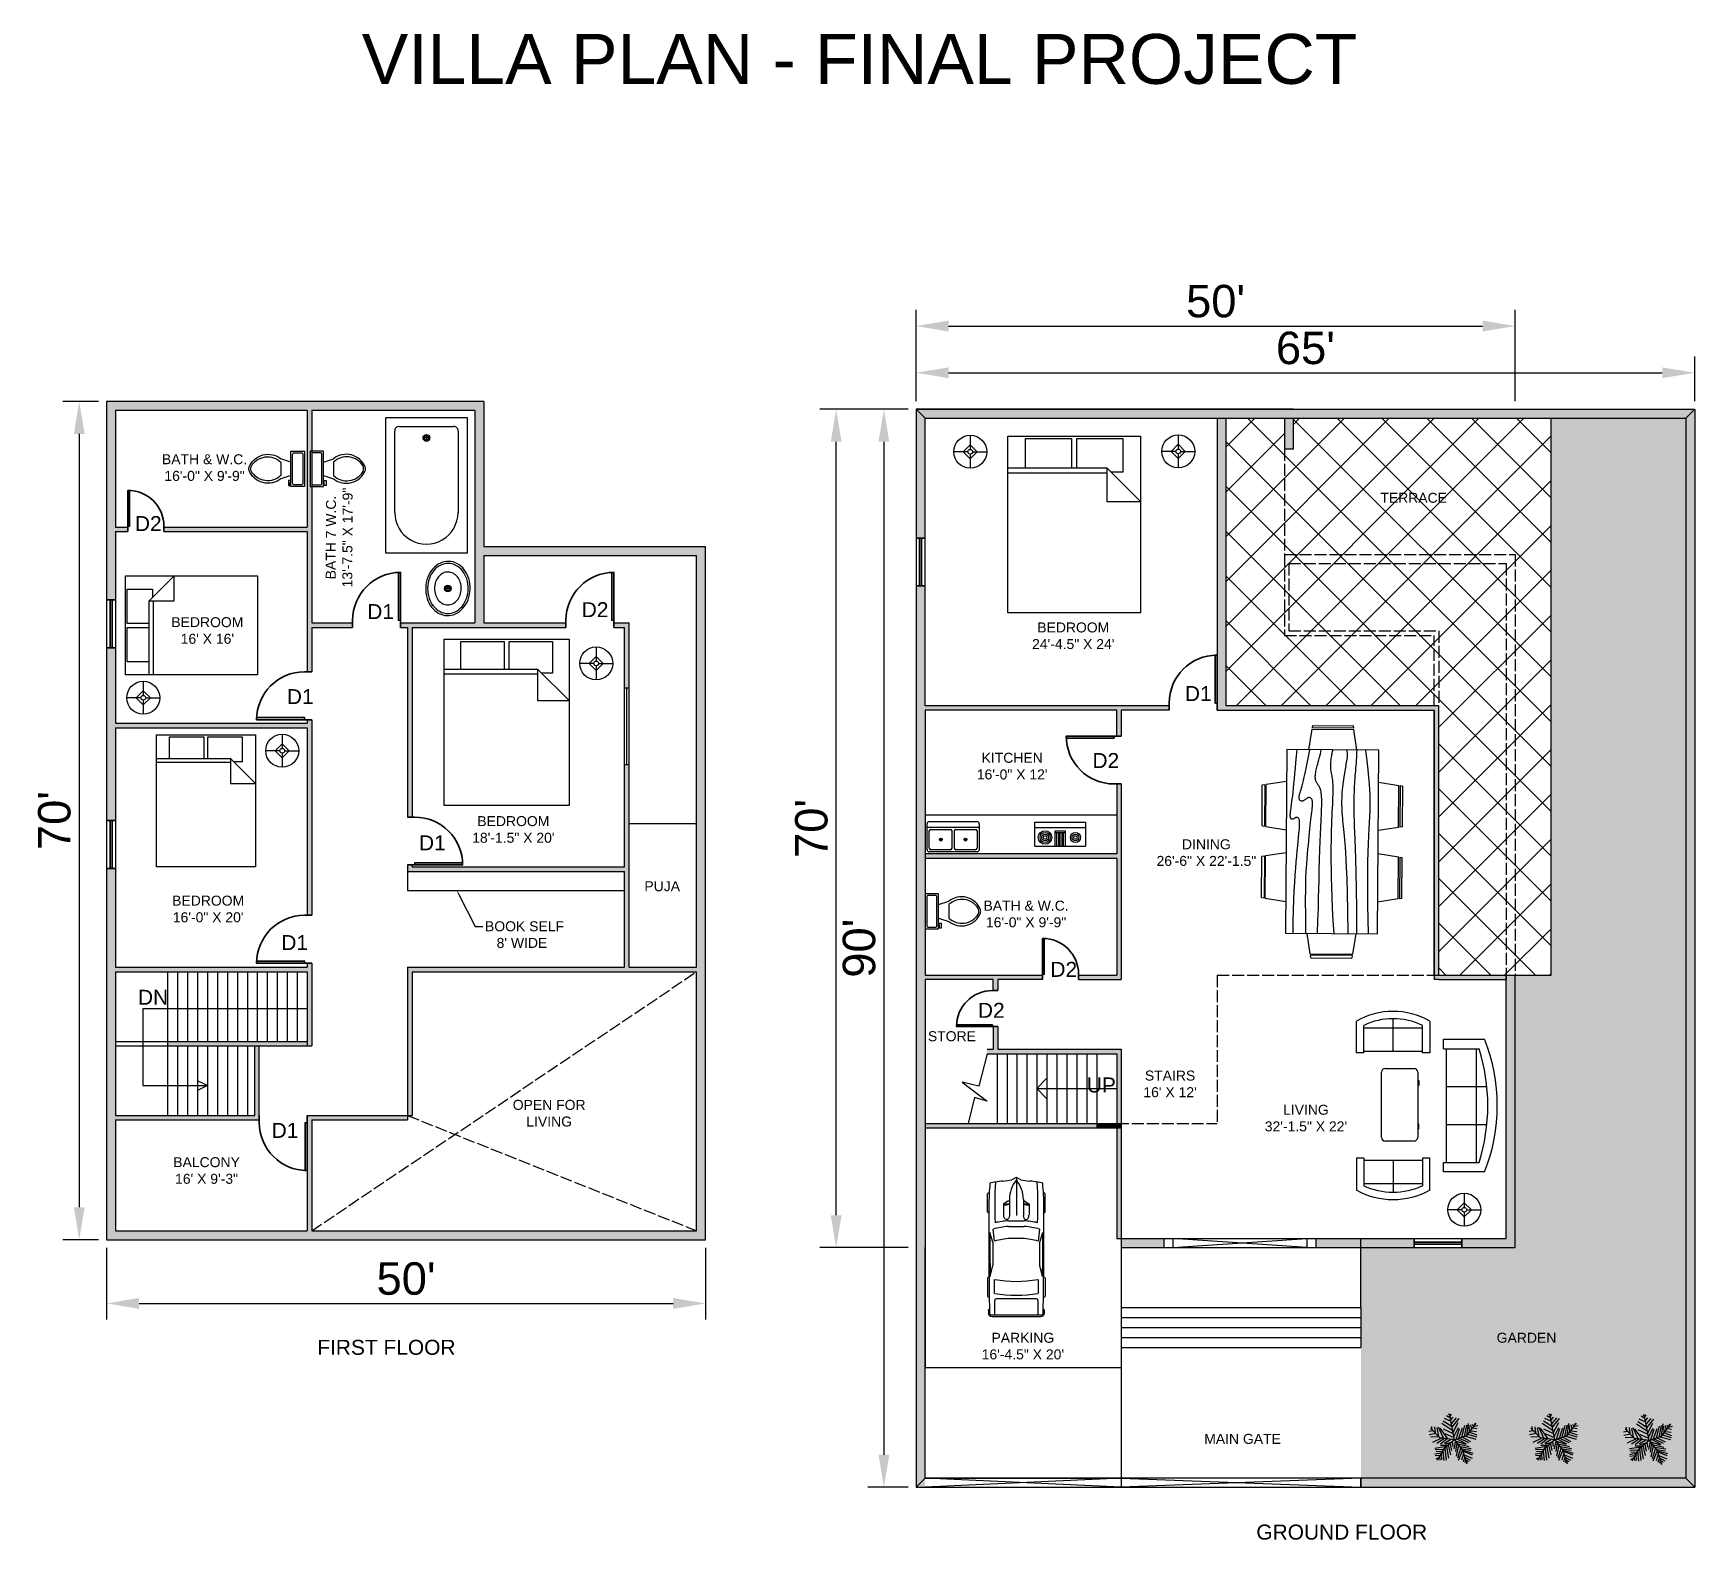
# Model space of a CAD drawing. Header units: millimetres. Extents: x 3472 to 5137, y 743 to 2253.
import ezdxf
from ezdxf import colors
from ezdxf.entities.mleader import LeaderData, LeaderLine
from ezdxf.math import Vec2, Vec3

# ---------------------------------------------------------------- set-up
doc = ezdxf.new("R2010")
doc.units = ezdxf.units.MM
doc.linetypes.add('ACAD_ISO02W100', pattern=[15, 12, -3])
for name, color, linetype in [('Boundary line', 7, 'Continuous'), ('Dashed line', 7, 'ACAD_ISO02W100'), ('Dimension', 252, 'Continuous'), ('Furniture', 255, 'Continuous'), ('Hatch', 7, 'ACAD_ISO02W100'), ('text', 40, 'Continuous')]:
    doc.layers.add(name, color=color, linetype=linetype)
doc.layers.add('Door', color=152, linetype='Continuous', lineweight=30)
doc.layers.add('Window', color=1, linetype='Continuous', lineweight=30)
doc.styles.get("Standard").update_dxf_attribs({"font": 'arial.ttf'})
doc.dimstyles.new('ISO-25', dxfattribs={"dimscale": 13, "dimtxt": 2.5, "dimasz": 2.5, "dimexe": 1.25, "dimexo": 0.625, "dimtad": 1, "dimlunit": 3, "dimtxsty": 'Standard', "dimcen": 2.5, "dimadec": 0, "dimazin": 0, "dimtfac": 1, "dimtmove": 0, "dimatfit": 3, "dimfxl": 1, "dimarcsym": 0})

msp = doc.modelspace()

# ---------------------------------------------------------------- texts
at = {"attachment_point": 1}
for s, width, insert, char_height in [('VILLA PLAN - FINAL PROJECT', 1348.55301, (3801.215, 2252.19), 50), ('DN', 19.32314, (3577.074, 1294.404), 15), ('UP', 19.32314, (4527.645, 1206.551), 15), ('FIRST FLOOR', 302.09743, (3756.648, 943.678), 15), ('GROUND FLOOR', 302.09743, (4697.427, 758.548), 15)]:
    msp.add_mtext_dynamic_manual_height_columns(s, width=width, gutter_width=12.5, heights=[0], dxfattribs=dict(at, insert=insert, char_height=char_height))
at = {"color": 30, "true_color": 0xf8991e, "char_height": 15, "attachment_point": 1}
for s, insert in [('D2', (3573.986, 1769.1)), ('D2', (4021.609, 1682.824)), ('D1', (3806.726, 1680.908)), ('D1', (4625.879, 1598.748)), ('D1', (3726.193, 1595.686)), ('D2', (4533.252, 1531.654)), ('D1', (3858.545, 1449.165)), ('D1', (3720.621, 1349.222)), ('D2', (4491.1, 1322.415)), ('D2', (4418.5, 1281.36)), ('D1', (3710.965, 1161.033))]:
    msp.add_mtext_dynamic_manual_height_columns(s, width=15.56952, gutter_width=12.5, heights=[0], dxfattribs=dict(at, insert=insert))
at = {"layer": 'text', "char_height": 10, "attachment_point": 1}
for s, insert in [('\\pxqc;BATH & W.C.\\P16\'-0" X 9\'-9"', (3568.109, 1831.054)), ('\\pxqc;TERRACE', (4779.415, 1792.4)), ("\\pxqc;BEDROOM\\P16' X 16'", (3570.947, 1667.806)), ('\\pxqc;BEDROOM\\P24\'-4.5" X 24\'', (4438.392, 1662.52)), ('\\pxqc;KITCHEN\\P16\'-0" X 12\'', (4377.198, 1531.883)), ('\\pxqc;BEDROOM\\P18\'-1.5" X 20\'', (3877.481, 1468.459)), ('\\pxqc;DINING\\P26\'-6" X 22\'-1.5"', (4571.749, 1445.244)), ('\\pxqc;PUJA', (4026.607, 1403.237)), ('\\pxqc;BEDROOM\\P16\'-0" X 20\'', (3571.759, 1388.775)), ('\\pxqc;BATH & W.C.\\P16\'-0" X 9\'-9"', (4391.149, 1383.723)), ('\\pxqc;STORE', (4316.838, 1252.927)), ("\\pxqc;STAIRS\\P16' X 12'", (4535.361, 1213.502)), ('\\pxqc;OPEN FOR \\PLIVING', (3913.37, 1184.103)), ('\\pxqc;LIVING\\P32\'-1.5" X 22\'', (4671.486, 1179.228)), ('\\pxqc;BALCONY\\P16\' X 9\'-3"', (3570.152, 1126.706)), ('\\pxqc;PARKING\\P16\'-4.5" X 20\'', (4387.909, 950.758)), ('\\pxqc;GARDEN', (4892.469, 950.758)), ('\\pxqc;MAIN GATE', (4607.997, 849.451))]:
    msp.add_mtext_dynamic_manual_height_columns(s, width=151.24336, gutter_width=12.5, heights=[0], dxfattribs=dict(at, insert=insert))
at = {"layer": 'text', "insert": (3764.973, 1672.047), "char_height": 10, "attachment_point": 1, "rotation": 89.768256}
msp.add_mtext_dynamic_manual_height_columns('\\pxqc;BATH 7 W.C.\\P13\'-7.5" X 17\'-9"', width=151.24336, gutter_width=12.5, heights=[0], dxfattribs=at)

# ---------------------------------------------------------------- blocks, each defined once
blk = doc.blocks.new('*U2')
for p, q in [((0, 0), (0, -6)), ((40, 0), (40, -6))]:
    blk.add_line(p, q)
blk.add_lwpolyline([(0, 0), (0, 40), (1.75, 40), (1.75, 0)], close=True)
blk.add_arc((0, 0), 40, 0, 90)
blk = doc.blocks.new('Dining Set - 36 x 72 in.')
at = {"linetype": 'Continuous'}
for p, q in [((-22, 27.5), (-22.1562, 26.50042)), ((-5.8416, 26.5), (-22.1534, 26.5)), ((-22, 27.5), (-6, 27.5)), ((-5.8437, 26.49966), (-6, 27.5)), ((6, 27.5), (5.8438, 26.50042)), ((22.1584, 26.5), (5.8466, 26.5)), ((6, 27.5), (22, 27.5)), ((22.1563, 26.49966), (22, 27.5)), ((-22.2343, 26.00059), (-23.4847, 17.99762)), ((-22.2304, 26), (-5.7608, 26)), ((-4.5152, 17.99762), (-5.7655, 25.99926)), ((5.7657, 26.00059), (4.5153, 17.99762)), ((5.7696, 26), (22.2392, 26)), ((23.4848, 17.99762), (22.2345, 25.99926)), ((36, 18), (-36, 18)), ((-36, 18), (-36, -18)), ((36, -18), (36, 18)), ((-45.5, 8), (-44.5004, 8.15617)), ((-45.5, 8), (-45.5, -8)), ((-44.5, -8.15843), (-44.5, 8.15338)), ((-44.0006, 8.23428), (-35.9976, 9.48474)), ((-44, 8.23041), (-44, -8.23915)), ((44.0006, 8.23428), (35.9976, 9.48474)), ((44, 8.23041), (44, -8.23915)), ((44.5, -8.15843), (44.5, 8.15338)), ((45.5, 8), (44.5005, 8.15617)), ((45.5, 8), (45.5, -8)), ((-44.4997, -8.15631), (-45.5, -8)), ((-35.9976, -9.48476), (-43.9993, -8.2345)), ((35.9976, -9.48476), (43.9993, -8.2345)), ((44.4997, -8.15631), (45.5, -8)), ((-36, -18), (36, -18)), ((-22.2343, -26.0006), (-23.4847, -17.99762)), ((-4.5152, -17.99762), (-5.7655, -25.99928)), ((5.7657, -26.0006), (4.5153, -17.99762)), ((23.4848, -17.99762), (22.2345, -25.99928)), ((-22.2304, -26), (-5.7608, -26)), ((5.7696, -26), (22.2392, -26)), ((-22, -27.5), (-22.1562, -26.50044)), ((-5.8416, -26.5), (-22.1534, -26.5)), ((-22, -27.5), (-6, -27.5)), ((-5.8437, -26.49967), (-6, -27.5)), ((6, -27.5), (5.8438, -26.50044)), ((22.1584, -26.5), (5.8466, -26.5)), ((6, -27.5), (22, -27.5)), ((22.1563, -26.49967), (22, -27.5))]:
    blk.add_line(p, q, dxfattribs=at)
for points in [[(-36, 15), (-31.1772, 14.97754), (-26.8079, 14.91406), (-22.8538, 14.81543), (-19.276, 14.6875), (-16.0362, 14.53613), (-13.0957, 14.36718), (-10.4159, 14.18652), (-7.9583, 14), (-5.6904, 13.81315), (-3.6035, 13.63021), (-1.6954, 13.45508), (0.0365, 13.29166), (1.5945, 13.14388), (2.9811, 13.01562), (4.1988, 12.9108), (5.25, 12.83333), (6.1393, 12.78613), (6.8802, 12.76823), (7.4883, 12.77767), (7.9792, 12.8125), (8.3685, 12.87077), (8.6719, 12.95052), (8.9049, 13.0498), (9.0833, 13.16666), (9.2205, 13.29899), (9.3216, 13.44401), (9.3895, 13.59879), (9.4271, 13.76041), (9.4373, 13.92594), (9.4232, 14.09245), (9.3875, 14.257), (9.3333, 14.41666), (9.2638, 14.56917), (9.1836, 14.71484), (9.0975, 14.85465), (9.0104, 14.98958), (8.9272, 15.1206), (8.8529, 15.2487), (8.7922, 15.37483), (8.75, 15.5), (8.7305, 15.62467), (8.7344, 15.74739), (8.7617, 15.86621), (8.8125, 15.97916), (8.8867, 16.08431), (8.9844, 16.17968), (9.1055, 16.26334), (9.25, 16.33333), (9.4189, 16.38802), (9.6172, 16.42708), (9.8506, 16.45052), (10.125, 16.45833), (10.4463, 16.45052), (10.8203, 16.42708), (11.2529, 16.38802), (11.75, 16.33333), (12.3184, 16.26318), (12.9694, 16.17838), (13.7151, 16.07991), (14.5677, 15.96875), (15.5395, 15.84586), (16.6426, 15.71224), (17.8893, 15.56884), (19.2917, 15.41666), (20.859, 15.25667), (22.5879, 15.08984), (24.4721, 14.91715), (26.5052, 14.73958), (28.6809, 14.5581), (30.9929, 14.3737), (33.4347, 14.18733), (36, 14)], [(-36, 10), (-28.9766, 10.14274), (-23.1725, 10.20442), (-18.4241, 10.19775), (-14.5677, 10.13541), (-11.4399, 10.03011), (-8.877, 9.89453), (-6.7154, 9.74137), (-4.7917, 9.58333), (-2.9698, 9.43082), (-1.2246, 9.28515), (0.4415, 9.14534), (2.026, 9.01041), (3.5266, 8.87939), (4.9408, 8.7513), (6.266, 8.62516), (7.5, 8.5), (8.6411, 8.37549), (9.6914, 8.2539), (10.6538, 8.13818), (11.5312, 8.03125), (12.3267, 7.93603), (13.043, 7.85547), (13.6831, 7.79248), (14.25, 7.75), (14.7471, 7.7303), (15.1797, 7.73307), (15.5537, 7.75732), (15.875, 7.80208), (16.1494, 7.86637), (16.3828, 7.94922), (16.5811, 8.04964), (16.75, 8.16666), (16.8944, 8.29915), (17.0143, 8.44531), (17.1089, 8.60319), (17.1771, 8.77083), (17.218, 8.94629), (17.2305, 9.1276), (17.2137, 9.31282), (17.1667, 9.5), (17.0895, 9.6875), (16.987, 9.875), (16.8649, 10.0625), (16.7292, 10.25), (16.5856, 10.4375), (16.4401, 10.625), (16.2985, 10.8125), (16.1667, 11), (16.05, 11.18733), (15.9518, 11.3737), (15.8752, 11.5581), (15.8229, 11.73958), (15.798, 11.91715), (15.8034, 12.08984), (15.842, 12.25667), (15.9167, 12.41666), (16.0295, 12.56836), (16.1784, 12.70833), (16.3605, 12.83268), (16.5729, 12.9375), (16.8127, 13.01888), (17.0768, 13.07291), (17.3625, 13.0957), (17.6667, 13.08333), (17.9894, 13.03312), (18.3418, 12.94726), (18.7382, 12.82918), (19.1927, 12.68229), (19.7195, 12.51001), (20.3327, 12.31575), (21.0465, 12.10294), (21.875, 11.875), (22.8357, 11.63354), (23.959, 11.37304), (25.2786, 11.08618), (26.8282, 10.76562), (28.6414, 10.40405), (30.752, 9.99414), (33.1936, 9.52856), (36, 9)], [(-36, 5.5), (-30.7157, 5.3348), (-26.069, 5.20963), (-21.9946, 5.11767), (-18.4271, 5.05208), (-15.3009, 5.00602), (-12.5508, 4.97265), (-10.1112, 4.94515), (-7.9167, 4.91666), (-5.909, 4.88167), (-4.0586, 4.83984), (-2.3429, 4.79215), (-0.7396, 4.73958), (0.7739, 4.6831), (2.22, 4.6237), (3.6213, 4.56233), (5, 4.5), (6.373, 4.43782), (7.7344, 4.3776), (9.0723, 4.32129), (10.375, 4.27083), (11.6309, 4.22819), (12.8281, 4.19531), (13.9551, 4.17415), (15, 4.16666), (15.954, 4.17448), (16.819, 4.19791), (17.6001, 4.23698), (18.3021, 4.29166), (18.9299, 4.36198), (19.4883, 4.44791), (19.9823, 4.54948), (20.4167, 4.66666), (20.7969, 4.79899), (21.1302, 4.94401), (21.4245, 5.09879), (21.6875, 5.26041), (21.9271, 5.42594), (22.1511, 5.59245), (22.3672, 5.757), (22.5834, 5.91666), (22.8065, 6.06868), (23.0404, 6.21093), (23.2879, 6.34147), (23.5521, 6.45833), (23.8358, 6.55957), (24.142, 6.64323), (24.4735, 6.70735), (24.8334, 6.75), (25.2235, 6.76969), (25.642, 6.76692), (26.0858, 6.74267), (26.5521, 6.69791), (27.0379, 6.63362), (27.5404, 6.55078), (28.0565, 6.45036), (28.5834, 6.33333), (29.1242, 6.19987), (29.7071, 6.04687), (30.3661, 5.87044), (31.1354, 5.66666), (32.0493, 5.43164), (33.142, 5.16146), (34.4475, 4.85221), (36, 4.5)], [(-36, -1), (-30.7915, -0.6591), (-26.0195, -0.38216), (-21.6519, -0.16284), (-17.6563, 0.00521), (-14.0005, 0.12833), (-10.6523, 0.21289), (-7.5796, 0.26522), (-4.75, 0.29166), (-2.134, 0.29793), (0.2878, 0.28711), (2.5317, 0.26163), (4.6146, 0.22396), (6.5529, 0.17651), (8.3633, 0.12174), (10.0623, 0.06209), (11.6667, 0), (13.1899, -0.06201), (14.6341, -0.1211), (15.9982, -0.17432), (17.2813, -0.21875), (18.4823, -0.25147), (19.6003, -0.26953), (20.6343, -0.27002), (21.5834, -0.25), (22.4481, -0.20768), (23.2357, -0.14584), (23.9549, -0.06836), (24.6146, 0.02083), (25.2235, 0.11784), (25.7904, 0.21875), (26.3241, 0.31966), (26.8334, 0.41666), (27.3265, 0.50618), (27.8099, 0.58593), (28.2894, 0.65397), (28.7709, 0.70833), (29.2601, 0.74707), (29.763, 0.76823), (30.2855, 0.76985), (30.8334, 0.75), (31.4088, 0.70784), (31.9994, 0.64713), (32.589, 0.57275), (33.1615, 0.48958), (33.7008, 0.4025), (34.1908, 0.3164), (34.6153, 0.23616), (34.9584, 0.16666), (35.2099, 0.11165), (35.3848, 0.07031), (35.504, 0.04069), (35.5886, 0.02083), (35.6594, 0.00879), (35.7377, 0.0026), (35.8442, 0.00032), (36, 0)], [(-36, -6.5), (-27.1843, -6.31267), (-20.084, -6.1263), (-14.469, -5.9419), (-10.1094, -5.76042), (-6.7752, -5.58285), (-4.2363, -5.41016), (-2.2629, -5.24333), (-0.625, -5.08334), (0.8708, -4.93099), (2.2715, -4.78646), (3.5872, -4.64974), (4.8281, -4.52084), (6.0046, -4.39974), (7.127, -4.28646), (8.2053, -4.18099), (9.25, -4.08334), (10.2705, -3.99382), (11.2734, -3.91407), (12.2647, -3.84603), (13.25, -3.79167), (14.2354, -3.75293), (15.2266, -3.73177), (16.2295, -3.73015), (17.25, -3.75), (18.2912, -3.79248), (19.3451, -3.85547), (20.4009, -3.93604), (21.4479, -4.03125), (22.4754, -4.13819), (23.4727, -4.25391), (24.4289, -4.37549), (25.3334, -4.5), (26.1785, -4.62492), (26.9694, -4.74935), (27.7145, -4.87281), (28.4219, -4.99479), (29.1, -5.11483), (29.7572, -5.23242), (30.4016, -5.34709), (31.0417, -5.45834), (31.6837, -5.56437), (32.3262, -5.65821), (32.9658, -5.73153), (33.599, -5.77604), (34.2224, -5.78345), (34.8327, -5.74545), (35.4264, -5.65373), (36, -5.5)], [(-36, -10), (-26.4022, -9.81299), (-18.4675, -9.62891), (-11.9839, -9.45069), (-6.7396, -9.28125), (-2.5226, -9.12354), (0.8789, -8.98047), (3.6769, -8.85498), (6.0833, -8.75), (8.2767, -8.66765), (10.3021, -8.60677), (12.1712, -8.56543), (13.8958, -8.54167), (15.4876, -8.53353), (16.9583, -8.53907), (18.3197, -8.55632), (19.5834, -8.58334), (20.7616, -8.61841), (21.8685, -8.66081), (22.9188, -8.71004), (23.9271, -8.76563), (24.9081, -8.82707), (25.8763, -8.89388), (26.8465, -8.96558), (27.8334, -9.04167), (28.8474, -9.12118), (29.8828, -9.20117), (30.93, -9.27824), (31.9792, -9.34896), (33.0205, -9.40991), (34.0443, -9.45768), (35.0407, -9.48885), (36, -9.5)], [(-36, -14.5), (-30.0881, -14.33513), (-25.0332, -14.21224), (-20.7312, -14.12647), (-17.0781, -14.07292), (-13.97, -14.04671), (-11.3027, -14.04297), (-8.9724, -14.05681), (-6.875, -14.08334), (-4.9224, -14.11833), (-3.0905, -14.16016), (-1.3709, -14.20785), (0.2448, -14.26042), (1.7647, -14.3169), (3.1973, -14.3763), (4.5507, -14.43767), (5.8333, -14.5), (7.0554, -14.5621), (8.235, -14.62175), (9.3922, -14.67652), (10.5469, -14.72396), (11.7192, -14.76164), (12.929, -14.78711), (14.1965, -14.79794), (15.5417, -14.79167), (16.9933, -14.76424), (18.6152, -14.70508), (20.4804, -14.60197), (22.6615, -14.44271), (25.2312, -14.21509), (28.2624, -13.9069), (31.8277, -13.50594), (36, -13)]]:
    blk.add_lwpolyline(points, dxfattribs=at)
blk = doc.blocks.new('Bed - Queen')
at = {"linetype": 'Continuous'}
for p, q in [((0, -80.00003), (0, 0)), ((0, 0), (59.99999, 0)), ((59.99999, 0), (59.99999, -80.00003)), ((7.99999, -1.2), (28.79998, -1.2)), ((7.99999, -14.4), (7.99999, -1.2)), ((28.79998, -1.2), (28.79998, -14.4)), ((31.19999, -1.2), (51.99999, -1.2)), ((31.19999, -14.4), (31.19999, -1.2)), ((51.99999, -1.2), (51.99999, -16.4)), ((0, -14.4), (44.8, -14.4)), ((59.99999, -29.6), (44.8, -14.4)), ((44.8, -14.4), (44.8, -29.6)), ((44.8, -16.8), (0, -16.8)), ((51.99999, -16.4), (46.79936, -16.4)), ((44.8, -29.6), (59.99999, -29.6)), ((59.99999, -80.00003), (0, -80.00003))]:
    blk.add_line(p, q, dxfattribs=at)
blk = doc.blocks.new('Lamp - Table')
at = {"linetype": 'Continuous'}
for p, q in [((-1, 0), (-7, 0)), ((0, 3), (-3, 0)), ((-3, 0), (0, -3)), ((0, 7), (0, 1)), ((3, 0), (0, 3)), ((0, -3), (3, 0)), ((1, 0), (7, 0)), ((0, -1), (0, -7))]:
    blk.add_line(p, q, dxfattribs=at)
for radius in [7, 1]:
    blk.add_circle((0, 0), radius, dxfattribs=at)
blk = doc.blocks.new('*U30')
for p, q in [((-10, -8.5), (-8, -8.5)), ((-10, -9.5), (-10, -8.5)), ((-7, -9.5), (-10, -9.5)), ((-8, -8.5), (-8, -8)), ((-7, -8), (-7, -9.5)), ((-4, -8), (-6, -14)), ((4, -8), (6, -14)), ((9.5, -6), (9.5, -2)), ((4, -14), (-4, -14))]:
    blk.add_line(p, q)
blk.add_lwpolyline([(10.5, -8), (10.5, 0), (-10.5, 0), (-10.5, -8)], close=True)
for points in [[(-9.5, -2), (-9.5, -6)], [(8.5, -1), (-8.5, -1)], [(-8.5, -7), (8.5, -7)]]:
    blk.add_lwpolyline(points)
for centre, radius, start, end in [((-8.62, -1.88), 0.884, 81.8699, 188.1301), ((-8.62, -6.12), 0.884, 171.8699, 278.1301), ((8.62, -1.88), 0.884, 351.8699, 98.1301), ((8.62, -6.12), 0.884, 261.8699, 8.1301), ((3.52, -21.58), 12.17, 141.46911, 247.97143), ((4.2, -21.82), 11.33, 136.36773, 238.94682), ((-3.52, -21.58), 12.17, 292.02843, 38.53071), ((-4.2, -21.82), 11.33, 301.05301, 43.63209), ((0, -27.88), 4, 245.73182, 294.26817), ((0, -29), 4, 254.86053, 285.13947)]:
    blk.add_arc(centre, radius, start, end)
blk = doc.blocks.new('Bath Tub - 26 x 60 in.')
for p, q in [((8, -18), (10, -18)), ((9, -17), (9, -19))]:
    blk.add_line(p, q)
blk.add_lwpolyline([(0, -36), (0, 0), (60, 0), (60, -36)], close=True)
for points in [[(4, -30), (4, -6)], [(6, -4), (42, -4)], [(42, -32), (6, -32)]]:
    blk.add_lwpolyline(points)
for radius in [1.5, 1]:
    blk.add_circle((9, -18), radius)
for centre, radius, start, end in [((5.75, -5.75), 1.77, 81.8699, 188.1301), ((42, -18), 14, 270, 90), ((5.75, -30.25), 1.77, 171.8699, 278.1301)]:
    blk.add_arc(centre, radius, start, end)
blk = doc.blocks.new('Sink - Oval top')
for p, q in [((-1, 0), (1, 0)), ((0, 1), (0, -1))]:
    blk.add_line(p, q)
at = {"linetype": 'Continuous'}
for points in [[(-12.23, 0.39, 0.117634), (-11.46, -3.36, 0.104469), (-8.88, -6.8, 0.090016), (-5.08, -9.07, 0.08192), (-0.32, -10.02, 0.08192), (4.49, -9.38, 0.090016), (8.42, -7.36, 0.104469), (11.22, -4.09, 0.117634), (12.23, -0.39, 0.117634), (11.46, 3.36, 0.104469), (8.88, 6.8, 0.090016), (5.08, 9.07, 0.08192), (0.32, 10.02, 0.08192), (-4.49, 9.38, 0.090016), (-8.42, 7.36, 0.104469), (-11.22, 4.09, 0.117634)], [(-11.29, 0.16, 0.118622), (-10.52, -3.25, 0.104678), (-8.07, -6.36, 0.089562), (-4.54, -8.37, 0.081185), (-0.13, -9.15, 0.081185), (4.3, -8.49, 0.089562), (7.89, -6.58, 0.104678), (10.42, -3.55, 0.118622), (11.29, -0.16, 0.118622), (10.52, 3.25, 0.104678), (8.07, 6.36, 0.089562), (4.54, 8.37, 0.081185), (0.13, 9.15, 0.081185), (-4.3, 8.49, 0.089562), (-7.89, 6.58, 0.104678), (-10.42, 3.55, 0.118622)], [(-7.42, 0.08, 0.118283), (-6.91, -2.17, 0.104607), (-5.29, -4.21, 0.089718), (-2.97, -5.53, 0.081436), (-0.07, -6.04, 0.081436), (2.84, -5.59, 0.089718), (5.2, -4.33, 0.104607), (6.86, -2.32, 0.118283), (7.42, -0.08, 0.118283), (6.91, 2.17, 0.104607), (5.29, 4.21, 0.089718), (2.97, 5.53, 0.081436), (0.07, 6.04, 0.081436), (-2.84, 5.59, 0.089718), (-5.2, 4.33, 0.104607), (-6.86, 2.32, 0.118283)]]:
    blk.add_lwpolyline(points, format="xyb", close=True, dxfattribs=at)
for radius in [1.5, 1]:
    blk.add_circle((0, 0), radius)
blk = doc.blocks.new('Sink-double - 36 in top')
for p, q in [((-18, -4), (18, -4)), ((-0.75, -18.5), (-0.75, -6.5)), ((0.75, -6.5), (0.75, -18.5))]:
    blk.add_line(p, q)
for points in [[(-16.5, 0), (16.5, 0)], [(-18, -19.5), (-18, -1.5)], [(-16.5, -18.5), (-16.5, -6.5)], [(-15.5, -5.5), (-1.75, -5.5)], [(1.75, -5.5), (15.5, -5.5)], [(16.5, -6.5), (16.5, -18.5)], [(18, -1.5), (18, -19.5)], [(16.5, -21), (-16.5, -21)], [(-1.75, -19.5), (-15.5, -19.5)], [(15.5, -19.5), (1.75, -19.5)]]:
    blk.add_lwpolyline(points)
for centre, radius in [((-8.5, -12.5), 1), ((-8.5, -12.5), 0.5), ((8.5, -12.5), 1), ((8.5, -12.5), 0.5)]:
    blk.add_circle(centre, radius)
for centre, radius, start, end in [((-16.5, -1.5), 1.5, 90, 180), ((16.5, -1.5), 1.5, 0, 90), ((-15.5, -6.5), 1, 90, 180), ((-1.75, -6.5), 1, 0, 90), ((1.75, -6.5), 1, 90, 180), ((15.5, -6.5), 1, 0, 90), ((-16.5, -19.5), 1.5, 180, 270), ((-15.5, -18.5), 1, 180, 270), ((-1.75, -18.5), 1, 270, 0), ((1.75, -18.5), 1, 180, 270), ((15.5, -18.5), 1, 270, 0), ((16.5, -19.5), 1.5, 270, 0)]:
    blk.add_arc(centre, radius, start, end)
blk = doc.blocks.new('Sofa - Roundback 7 ft.')
at = {"linetype": 'Continuous'}
for p, q in [((-12.00002, -32.4421), (-12.00003, -6.5971)), ((11.99997, -32.4421), (11.99998, -6.5971)), ((-36.000027, -34), (-36.000027, -11.4696)), ((-35.999844, -13.3819), (35.9998, -13.3819)), ((35.99998, -34), (35.99998, -11.4696)), ((-36.000027, -32.4421), (35.99998, -32.4421))]:
    blk.add_line(p, q, dxfattribs=at)
for points in [[(-36.000027, -34), (-42.000027, -34), (-42.000027, -8)], [(41.99998, -8), (41.99998, -34), (35.99998, -34)]]:
    blk.add_lwpolyline(points, dxfattribs=at)
for centre, radius, start, end in [((0, -114.25), 114.25, 68.43141, 111.5686), ((-0.00001, -127.1968), 121.1968, 72.72033, 107.2797)]:
    blk.add_arc(centre, radius, start, end, dxfattribs=at)
blk = doc.blocks.new('Sofa - Roundback Loveseat 5 ft.')
at = {"linetype": 'Continuous'}
for p, q in [((-24, -33.99998), (-24, -11.46958)), ((-23.9998, -13.38178), (23.99986, -13.38178)), ((0, -32.44198), (0, -5.99998)), ((24.00004, -33.99998), (24.00004, -11.46958)), ((-24, -32.44198), (24.00004, -32.44198))]:
    blk.add_line(p, q, dxfattribs=at)
for points in [[(-24, -33.99998), (-30, -33.99998), (-30, -7.99998)], [(30.00004, -7.99998), (30.00004, -33.99998), (24.00004, -33.99998)]]:
    blk.add_lwpolyline(points, dxfattribs=at)
for centre, radius, start, end in [((0, -60.24998), 60.24998, 60.13715, 119.8628), ((0, -61.38438), 55.38444, 64.32083, 115.6792)]:
    blk.add_arc(centre, radius, start, end, dxfattribs=at)
blk = doc.blocks.new('Desk - 30 x 60 in.')
at = {"linetype": 'Continuous'}
for p, q in [((-26.999995, 0), (26.999995, 0)), ((-29.999995, -27), (-29.999995, -3)), ((29.999995, -3), (29.999995, -27)), ((26.999995, -30), (-26.999995, -30)), ((-20.000005, -30), (-20.000005, -31)), ((-20.000005, -31), (-16.000005, -31)), ((-16.000005, -31), (-16.000005, -30)), ((15.999995, -31), (15.999995, -30)), ((19.999995, -31), (15.999995, -31)), ((19.999995, -30), (19.999995, -31))]:
    blk.add_line(p, q, dxfattribs=at)
for centre, start, end in [((-26.499995, -3.5), 98.1301, 171.8699), ((26.499995, -3.5), 8.130102, 81.8699), ((-26.499995, -26.5), 188.1301, 261.8699), ((26.499995, -26.5), 278.1301, 351.8699)]:
    blk.add_arc(centre, 3.535534, start, end, dxfattribs=at)
blk = doc.blocks.new('*U21')
for p, q in [((-129.8956, 713.6638), (-626.7704, 1032.1544)), ((-185.1152, 1008.5578), (-553.1612, 1185.4942)), ((-221.9198, 1197.3052), (-433.5526, 1338.8594)), ((-258.7244, 1362.456), (-332.3336, 1421.4348)), ((0, 0), (-266.7, 1447.8)), ((-231.1146, 1315.2628), (-166.7002, 1421.4348)), ((-194.31, 1102.9442), (-65.4812, 1256.284)), ((-148.3106, 914.1968), (118.5418, 1220.9018)), ((-129.8956, 701.8528), (265.7602, 1185.4942)), ((-74.7014, 418.7444), (219.7608, 961.39)), ((1121.4862, 925.9824), (1149.0706, 831.6214)), ((-1206.4492, 501.3198), (-1418.082, 465.9376)), ((-1031.621, 347.98), (-1399.667, 277.1902)), ((-800.1, 114.3), (-1333.5, 647.7)), ((-847.598, 159.2326), (-1326.0578, 135.636)), ((-1234.059, 536.7274), (-1252.4486, 737.2604)), ((-718.7946, 88.4682), (-1215.644, -147.447)), ((-1105.2302, 725.4494), (-1077.6458, 395.1732)), ((-976.4268, 666.4706), (-884.4026, 194.6402)), ((-543.9664, 76.6572), (-967.2066, -206.4512)), ((-902.8176, 713.6638), (-617.5756, 100.2538)), ((0, 0), (-800.1, 114.3)), ((-369.1382, 53.086), (-783.1836, 642.874)), ((-405.9428, 53.086), (-764.794, -241.8334)), ((-93.091, 489.5342), (-700.3796, 902.3858)), ((-617.5756, 607.4918), (-74.7014, 347.98)), ((0, 0), (-571.5, -495.3)), ((-166.7002, 29.4894), (-543.9664, -206.4512)), ((-525.5514, 347.98), (-28.6766, 123.8504)), ((-28.6766, 171.0436), (228.9556, 678.2816)), ((0, 0), (685.8, 228.6)), ((0, 0), (457.2, -571.5)), ((100.1268, 41.275), (284.1498, 619.2774)), ((164.5412, 41.275), (661.416, -218.2368)), ((256.5654, 88.4682), (449.7832, 666.4706)), ((284.1498, 88.4682), (781.0246, -147.447)), ((412.9786, 147.447), (587.8068, 796.2392)), ((458.978, 147.447), (891.4384, -88.4682)), ((560.197, 182.8292), (698.2206, 819.8358)), ((615.4166, 194.6402), (1185.8752, 41.275)), ((685.8, 228.6), (1219.2, 914.4)), ((689.0258, 230.0224), (790.2448, 914.1968)), ((753.4148, 312.5978), (1222.6798, 159.2326)), ((808.6344, 784.4282), (827.0494, 418.7444)), ((845.439, 418.7444), (1241.0948, 277.1902)), ((891.4384, 831.6214), (946.658, 572.1096)), ((919.0482, 501.3198), (1222.6798, 454.152)), ((983.4626, 867.0036), (1066.2666, 725.4494)), ((1029.462, 654.685), (1241.0948, 631.0884)), ((1112.2914, 760.8316), (1296.3144, 784.4282)), ((-442.7474, -383.3876), (-1086.8406, -477.7486)), ((-718.7946, -737.2604), (-1086.8406, -796.2392)), ((-617.5756, -548.5384), (-1077.6458, -560.324)), ((-783.1836, -867.029), (-1077.6458, -902.4112)), ((-681.9646, -666.496), (-1022.4262, -654.685)), ((-571.5, -495.3), (-952.5, -1143)), ((-387.5278, -324.4088), (-764.794, -324.4088)), ((-737.1842, -784.4536), (-709.5744, -1114.7298)), ((-635.9652, -607.5172), (-580.771, -1150.1374)), ((-525.5514, -465.963), (-451.9422, -1126.5408)), ((-166.7002, -147.447), (-507.1618, -253.619)), ((-433.5526, -383.3876), (-323.1134, -1020.3688)), ((-341.5284, -289.0012), (-221.9198, -831.6214)), ((-240.3094, -218.2368), (-157.5054, -595.7062)), ((-120.7008, -88.4682), (-93.091, -371.5766)), ((63.3222, -76.6826), (-37.8714, -513.1308)), ((44.9326, -64.897), (615.4166, -241.8334)), ((127.7366, -159.258), (54.1274, -654.685)), ((228.9556, -289.0012), (90.932, -914.1968)), ((357.759, -430.5554), (164.5412, -1020.3688)), ((192.151, -230.0224), (817.8292, -371.5766)), ((458.978, -572.1096), (210.5406, -1161.923)), ((311.7596, -383.3876), (937.4378, -477.7486)), ((514.1976, -772.6426), (403.7838, -1138.3264)), ((412.9786, -501.3452), (919.0482, -583.9206)), ((457.2, -571.5), (685.8, -1333.5)), ((468.1982, -572.1096), (1029.462, -737.2604)), ((486.5878, -642.8994), (983.4626, -843.4324)), ((541.8074, -831.6214), (992.6574, -1032.1544)), ((-875.2078, -1008.5832), (-1040.8412, -1079.3476)), ((-829.2084, -937.7934), (-810.7934, -1126.5408)), ((578.612, -961.39), (495.7826, -1232.7128)), ((578.612, -973.1756), (873.0488, -1138.3264)), ((624.6114, -1161.923), (587.8068, -1291.6916)), ((624.6114, -1102.9442), (781.0246, -1209.1162)), ((679.8056, -1268.095), (716.6102, -1291.6916))]:
    blk.add_line(p, q)
blk = doc.blocks.new('*U22')
for p, q in [((21.1, 37.4), (21.1, 36.8)), ((46.6, 38.9), (22.4, 38.9)), ((47.8, 37.4), (47.8, 37.4)), ((70, 31.5), (86.4, 29.4)), ((88, 31.9), (74.8, 35.9)), ((134.3, 35.6), (119.3, 31.8)), ((135.5, 37.1), (135.5, 37.4)), ((136.7, 38.9), (160.9, 38.9)), ((138.4, 29.4), (157.2, 29.4)), ((162.1, 37.4), (162.1, 36.8)), ((164.5, 26.4), (164.5, -26.4)), ((186.5, 29.4), (167, 29.4)), ((186.5, -33.5), (186.5, 33.5)), ((188.4, -32.8), (188.4, 32.8)), ((3.3, 6.1), (0.1, 0.4)), ((29.8, 9.5), (51.7, 9.5)), ((32.1, 9.5), (32.1, 11.2)), ((32.3, 11.6), (36.1, 17.2)), ((36.1, 17.2), (50.9, 17.2)), ((58.9, -10.8), (58.9, 10.8)), ((66.6, -10.5), (66.6, 10.5)), ((82.7, 8.5), (82.7, -8.5)), ((186.5, -10.5), (186.5, 10.5)), ((0, 0), (51.7, 0)), ((0.1, -0.4), (3.3, -6.1)), ((29.8, -9.5), (51.7, -9.5)), ((32.1, -9.5), (32.1, -11.2)), ((32.3, -11.6), (36.1, -17.2)), ((36.1, -17.2), (50.9, -17.2)), ((21.1, -37.4), (21.1, -36.8)), ((46.6, -38.9), (22.4, -38.9)), ((47.8, -37.4), (47.8, -37.4)), ((86.4, -29.4), (70, -31.5)), ((88, -31.9), (74.8, -35.9)), ((134.3, -35.6), (119.3, -31.8)), ((135.5, -37.1), (135.5, -37.4)), ((136.7, -38.9), (160.9, -38.9)), ((157.2, -29.4), (138.4, -29.4)), ((162.1, -37.4), (162.1, -36.8)), ((167, -29.4), (186.5, -29.4))]:
    blk.add_line(p, q)
for centre, major_axis, ratio, start_param, end_param in [((259.2, -27.5), (0, -305.3), 0.842304, 4.528606, 4.561838), ((266, -27.5), (0, 313.3), 0.842304, 1.367076, 1.39176), ((37.5, -594), (0, -623.3), 0.842304, 3.096046, 3.200911), ((41.2, -490.9), (0, 528.2), 0.842304, 0.00281, 0.075598), ((22.4, 37.4), (0, -1.48), 0.842304, 3.141593, 4.712389), ((64.5, -10555.6), (0, 10593), 0.842304, -0.013397, 0.002797), ((46.6, 37.4), (0, 1.48), 0.842304, -1.570796, 0), ((134.4, 5.4), (0, -89.8), 0.842304, 4.449482, 4.652344), ((135.3, 5.4), (0, 81.8), 0.842304, 1.245306, 1.50788), ((64.5, -10555.6), (0, -10591.5), 0.842304, 3.133765, 3.140441), ((149.6, 2.8), (0, -79.6), 0.842304, 4.372215, 4.640744), ((95.8, -3666.4), (0, -3698.2), 0.842304, 3.134049, 3.144098), ((136.7, 37.4), (0, -1.48), 0.842304, 3.141593, 4.712389), ((17.1, 0), (0, 147), 0.842304, 4.511394, 4.913384), ((35.9, 0), (0, 147), 0.842304, 4.511394, 4.913384), ((160.9, 37.4), (0, 1.48), 0.842304, -1.570796, 0), ((167, 26.4), (0, 2.96), 0.842304, 0, 1.570796), ((180.6, 35.8), (0, 2.22), 0.842304, -0.013017, 1.249894), ((64.5, -10556.4), (0, 10595.3), 0.842304, -0.013397, -0.013017), ((184, 32.8), (0, -5.25), 0.842304, 1.570796, 3.128196), ((184, 33.5), (0, -2.96), 0.842304, 1.570796, 3.128196), ((0.6, 0), (0, -0.74), 0.842304, 4.131459, 5.293319), ((-204.5, 52.4), (0, -251), 0.842304, 1.385369, 1.434372), ((29.8, -46.7), (0, 56.2), 0.842304, 0, 0.590319), ((32.7, 11.2), (0, 0.74), 0.842304, 0.879714, 1.570796), ((13, 17), (0, 27.4), 0.842304, 4.435146, 4.718221), ((14.2, 17), (0, 27.4), 0.842304, 4.435146, 4.718221), ((50.8, 13.3), (6.34, -0.36), 0.603834, -1.395552, 1.581315), ((-204.5, -52.4), (0, 251), 0.842304, -1.434372, -1.385369), ((29.8, 46.7), (0, 56.2), 0.842304, 2.551274, 3.141593), ((259.2, 27.5), (0, 305.3), 0.842304, 1.721348, 1.754579), ((32.7, -11.2), (0, -0.74), 0.842304, 4.712389, 5.403472), ((13, -17), (0, -27.4), 0.842304, 1.564964, 1.848039), ((14.2, -17), (0, -27.4), 0.842304, 1.564964, 1.848039), ((134.4, -5.4), (0, -89.8), 0.842304, -1.510751, -1.307889), ((135.3, -5.4), (0, -81.8), 0.842304, -1.50788, -1.245306), ((149.6, -2.8), (0, -79.6), 0.842304, -1.499151, -1.230623), ((266, 27.5), (0, 313.3), 0.842304, 1.749832, 1.774517), ((37.5, 594), (0, -623.3), 0.842304, -0.059319, 0.045547), ((41.2, 490.9), (0, -528.2), 0.842304, -0.075598, -0.00281), ((22.4, -37.4), (0, 1.48), 0.842304, 1.570796, 3.141593), ((64.5, 10555.6), (0, 10593), 0.842304, 3.138796, 3.15499), ((46.6, -37.4), (0, -1.48), 0.842304, 0, 1.570796), ((64.5, 10555.6), (0, -10591.5), 0.842304, 0.001152, 0.007828), ((95.8, 3666.4), (0, -3698.2), 0.842304, -0.002505, 0.007544), ((136.7, -37.4), (0, -1.48), 0.842304, -1.570796, 0), ((160.9, -37.4), (0, 1.48), 0.842304, 3.141593, 4.712389), ((167, -26.4), (0, -2.96), 0.842304, 4.712389, 6.283185), ((180.6, -35.8), (0, -2.22), 0.842304, -1.249894, 0.013017), ((64.5, 10556.4), (0, 10595.3), 0.842304, 3.15461, 3.15499), ((184, -32.8), (0, -5.25), 0.842304, 0.013397, 1.570796), ((184, -33.5), (0, 2.96), 0.842304, 3.15499, 4.712389)]:
    blk.add_ellipse(centre, major_axis=major_axis, ratio=ratio, start_param=start_param, end_param=end_param)
at = {"extrusion": (0, 0, -1)}
blk.add_ellipse((50.8, -13.3), major_axis=(6.34, 0.36), ratio=0.603834, start_param=-1.395552, end_param=1.581315, dxfattribs=at)
blk = doc.blocks.new('*D23')
at = {"layer": 'Defpoints', "color": 0, "transparency": 16777216}
for p in [(5136.6, 1912.7), (4356.6, 1876.1), (5136.6, 1876.1)]:
    blk.add_point(p, dxfattribs=at)
at = {"layer": 'Dimension', "color": 0, "lineweight": -2, "transparency": 16777216}
for p, q in [((4356.6, 1884.2), (4356.6, 1928.9)), ((5136.6, 1884.2), (5136.6, 1928.9)), ((4389.1, 1912.7), (5104.1, 1912.7))]:
    blk.add_line(p, q, dxfattribs=at)
at = {"layer": 'Dimension', "color": 0, "transparency": 16777216}
for points in [[(4389.1, 1918.1), (4389.1, 1907.3), (4356.6, 1912.7)], [(5104.1, 1918.1), (5104.1, 1907.3), (5136.6, 1912.7)]]:
    blk.add_solid(points, dxfattribs=at)
at = {"layer": 'Dimension', "color": 0, "transparency": 16777216, "insert": (4746.6, 1937.4), "char_height": 32.5, "attachment_point": 5}
blk.add_mtext("65'", dxfattribs=at)
blk = doc.blocks.new('*D24')
at = {"layer": 'Defpoints', "color": 0, "transparency": 16777216}
for p in [(4356.6, 1876.1), (4324.3, 796.1), (4356.6, 796.1)]:
    blk.add_point(p, dxfattribs=at)
at = {"layer": 'Dimension', "color": 0, "lineweight": -2, "transparency": 16777216}
for p, q in [((4348.5, 1876.1), (4308.1, 1876.1)), ((4324.3, 1843.6), (4324.3, 828.6)), ((4348.5, 796.1), (4308.1, 796.1))]:
    blk.add_line(p, q, dxfattribs=at)
at = {"layer": 'Dimension', "color": 0, "transparency": 16777216}
for points in [[(4318.9, 1843.6), (4329.7, 1843.6), (4324.3, 1876.1)], [(4318.9, 828.6), (4329.7, 828.6), (4324.3, 796.1)]]:
    blk.add_solid(points, dxfattribs=at)
at = {"layer": 'Dimension', "color": 0, "transparency": 16777216, "insert": (4299.6, 1336.1), "char_height": 32.5, "attachment_point": 5, "rotation": 90}
blk.add_mtext("90'", dxfattribs=at)
blk = doc.blocks.new('*D25')
at = {"layer": 'Defpoints', "color": 0, "transparency": 16777216}
for p in [(3545.6, 1044), (4145.6, 1044), (4145.6, 980.2)]:
    blk.add_point(p, dxfattribs=at)
at = {"layer": 'Dimension', "color": 0, "lineweight": -2, "transparency": 16777216}
for p, q in [((3545.6, 1035.9), (3545.6, 963.9)), ((4145.6, 1035.9), (4145.6, 963.9)), ((3578.1, 980.2), (4113.1, 980.2))]:
    blk.add_line(p, q, dxfattribs=at)
at = {"layer": 'Dimension', "color": 0, "transparency": 16777216}
for points in [[(3578.1, 985.6), (3578.1, 974.7), (3545.6, 980.2)], [(4113.1, 985.6), (4113.1, 974.7), (4145.6, 980.2)]]:
    blk.add_solid(points, dxfattribs=at)
at = {"layer": 'Dimension', "color": 0, "transparency": 16777216, "insert": (3845.6, 1004.9), "char_height": 32.5, "attachment_point": 5}
blk.add_mtext("50'", dxfattribs=at)
blk = doc.blocks.new('*D26')
at = {"layer": 'Defpoints', "color": 0, "transparency": 16777216}
for p in [(3545.6, 1884), (3518.2, 1044), (3545.6, 1044)]:
    blk.add_point(p, dxfattribs=at)
at = {"layer": 'Dimension', "color": 0, "lineweight": -2, "transparency": 16777216}
for p, q in [((3537.5, 1884), (3501.9, 1884)), ((3518.2, 1851.5), (3518.2, 1076.5)), ((3537.5, 1044), (3501.9, 1044))]:
    blk.add_line(p, q, dxfattribs=at)
at = {"layer": 'Dimension', "color": 0, "transparency": 16777216}
for points in [[(3512.8, 1851.5), (3523.6, 1851.5), (3518.2, 1884)], [(3512.8, 1076.5), (3523.6, 1076.5), (3518.2, 1044)]]:
    blk.add_solid(points, dxfattribs=at)
at = {"layer": 'Dimension', "color": 0, "transparency": 16777216, "insert": (3493.4, 1464), "char_height": 32.5, "attachment_point": 5, "rotation": 90}
blk.add_mtext("70'", dxfattribs=at)
blk = doc.blocks.new('*D27')
at = {"layer": 'Defpoints', "color": 0, "transparency": 16777216}
for p in [(4956.6, 1959.5), (4356.6, 1876.1), (4956.6, 1876.1)]:
    blk.add_point(p, dxfattribs=at)
at = {"layer": 'Dimension', "color": 0, "lineweight": -2, "transparency": 16777216}
for p, q in [((4356.6, 1884.2), (4356.6, 1975.8)), ((4956.6, 1884.2), (4956.6, 1975.8)), ((4389.1, 1959.5), (4924.1, 1959.5))]:
    blk.add_line(p, q, dxfattribs=at)
at = {"layer": 'Dimension', "color": 0, "transparency": 16777216}
for points in [[(4389.1, 1965), (4389.1, 1954.1), (4356.6, 1959.5)], [(4924.1, 1965), (4924.1, 1954.1), (4956.6, 1959.5)]]:
    blk.add_solid(points, dxfattribs=at)
at = {"layer": 'Dimension', "color": 0, "transparency": 16777216, "insert": (4656.6, 1984.3), "char_height": 32.5, "attachment_point": 5}
blk.add_mtext("50'", dxfattribs=at)
blk = doc.blocks.new('*D28')
at = {"layer": 'Defpoints', "color": 0, "transparency": 16777216}
for p in [(4276.5, 1876.1), (4356.6, 1876.1), (4356.6, 1036.1)]:
    blk.add_point(p, dxfattribs=at)
at = {"layer": 'Dimension', "color": 0, "lineweight": -2, "transparency": 16777216}
for p, q in [((4348.5, 1876.1), (4260.3, 1876.1)), ((4276.5, 1068.6), (4276.5, 1843.6)), ((4348.5, 1036.1), (4260.3, 1036.1))]:
    blk.add_line(p, q, dxfattribs=at)
at = {"layer": 'Dimension', "color": 0, "transparency": 16777216}
for points in [[(4271.1, 1843.6), (4281.9, 1843.6), (4276.5, 1876.1)], [(4271.1, 1068.6), (4281.9, 1068.6), (4276.5, 1036.1)]]:
    blk.add_solid(points, dxfattribs=at)
at = {"layer": 'Dimension', "color": 0, "transparency": 16777216, "insert": (4251.8, 1456.1), "char_height": 32.5, "attachment_point": 5, "rotation": 90}
blk.add_mtext("70'", dxfattribs=at)

# ---------------------------------------------------------------- dimensions: what is measured, and where the dimension line sits
at = {"layer": 'Dimension'}
for base, p1, p2, picture, middle in [((4956.645, 1959.538), (4356.645, 1876.081), (4956.645, 1876.081), '*D27', (4656.645, 1984.257)), ((5136.645, 1912.695), (4356.645, 1876.081), (5136.645, 1876.081), '*D23', (4746.645, 1937.414)), ((4145.614, 980.151), (3545.614, 1043.985), (4145.614, 1043.985), '*D25', (3845.614, 1004.87))]:
    dim = msp.add_linear_dim(base=base, p1=p1, p2=p2, dimstyle='ISO-25', dxfattribs=at)
    dim.commit()
    dim.dimension.update_dxf_attribs({"geometry": picture, "text_midpoint": middle})
for base, p1, p2, picture, middle in [((3518.169, 1043.985), (3545.614, 1883.985), (3545.614, 1043.985), '*D26', (3493.45, 1463.985)), ((4276.514, 1876.081), (4356.645, 1036.081), (4356.645, 1876.081), '*D28', (4251.795, 1456.081)), ((4324.318, 796.081), (4356.645, 1876.081), (4356.645, 796.081), '*D24', (4299.599, 1336.081))]:
    dim = msp.add_linear_dim(base=base, p1=p1, p2=p2, angle=90, dimstyle='ISO-25', dxfattribs=at)
    dim.commit()
    dim.dimension.update_dxf_attribs({"geometry": picture, "text_midpoint": middle})

# ---------------------------------------------------------------- hatches: boundary and pattern name
at = {"true_color": 0x136734}
h = msp.add_hatch(dxfattribs=at)
h.set_pattern_fill('ANGLE', color=116)
h.set_pattern_definition([(0, (0, 0), (0, 6.985), [5.08, -1.905]), (90, (0, 0), (-6.985, 4e-16), [5.08, -1.905])])
h.paths.add_polyline_path([(5127.645, 1867.081), (4992.645, 1867.081), (4992.645, 1309.081), (4956.645, 1309.081), (4956.645, 1036.081), (4802.145, 1036.081), (4802.145, 976.081), (4802.145, 964.081), (4802.145, 805.081), (5127.645, 805.081)])
h.paths.add_polyline_path([(4992.043, 866.982), (4992.382, 867.54), (4991.864, 867.955)], flags=16)
h.paths.add_polyline_path([(5086.525, 866.352), (5086.863, 866.91), (5086.346, 867.325)], flags=16)
h.paths.add_polyline_path([(5006.738, 826.108), (5006.723, 826.059), (5006.758, 826.039)], flags=16)
h.paths.add_polyline_path([(4983.515, 830.292), (4983.019, 830.213), (4983.075, 829.545)], flags=16)
h.paths.add_polyline_path([(4993.261, 840.867), (4991.855, 840.429), (4991.999, 839.773)], flags=16)
h.paths.add_polyline_path([(4989.717, 844.501), (4989.47, 844.854), (4989.141, 844.583)], flags=16)
h.paths.add_polyline_path([(5008.775, 847.755), (5008.625, 846.739), (5007.127, 847.141), (4996.359, 843.552), (4997.336, 842.332), (4997.523, 842.274), (4997.491, 842.137), (4999.64, 839.451), (5000.674, 839.217), (5000.491, 838.388), (5001.87, 836.664), (5003.027, 836.49), (5002.732, 835.587), (5004.542, 833.323), (5004.642, 833.294), (5004.616, 833.231), (4996.359, 843.552), (5000.959, 845.086), (5001.047, 845.349), (5001.337, 845.211), (5003.743, 846.014), (5003.902, 846.601), (5004.51, 846.269), (5006.463, 846.92), (5006.545, 847.298), (5007.127, 847.141), (5008.708, 847.669), (5008.775, 847.755), (5009.03, 849.474), (5009.893, 849.192), (5011.259, 850.948), (5011.246, 851.213), (5011.417, 851.152)], flags=16)
h.paths.add_polyline_path([(5084.199, 843.871), (5083.951, 844.223), (5083.623, 843.953)], flags=16)
h.paths.add_polyline_path([(5068.598, 852.816), (5075.622, 845.792), (5075.045, 845.763), (5074.898, 846.516), (5069.415, 851.999), (5068.684, 851.877)], flags=16)
h.paths.add_polyline_path([(4981.141, 846.422), (4980.563, 846.393), (4980.417, 847.146), (4974.933, 852.629), (4974.203, 852.507), (4974.117, 853.446)], flags=16)
h.paths.add_polyline_path([(5101.219, 825.478), (5101.204, 825.429), (5101.24, 825.409)], flags=16)
h.paths.add_polyline_path([(5077.996, 829.662), (5077.501, 829.583), (5077.557, 828.915)], flags=16)
h.paths.add_polyline_path([(5087.743, 840.237), (5086.337, 839.799), (5086.481, 839.143)], flags=16)
h.paths.add_polyline_path([(5103.511, 848.844), (5104.375, 848.562), (5105.741, 850.318), (5105.727, 850.583), (5105.899, 850.522), (5103.257, 847.125), (5103.107, 846.109), (5101.609, 846.511), (5090.841, 842.922), (5091.817, 841.702), (5092.005, 841.644), (5091.973, 841.507), (5094.122, 838.821), (5095.155, 838.587), (5094.972, 837.758), (5096.351, 836.034), (5097.509, 835.86), (5097.213, 834.957), (5099.024, 832.693), (5099.124, 832.664), (5099.098, 832.601), (5090.841, 842.922), (5095.441, 844.455), (5095.529, 844.719), (5095.818, 844.581), (5098.225, 845.384), (5098.383, 845.971), (5098.992, 845.639), (5100.945, 846.29), (5101.026, 846.668), (5101.609, 846.511), (5103.19, 847.039), (5103.257, 847.125)], flags=16)
h.paths.add_polyline_path([(4906.204, 826.108), (4906.189, 826.059), (4906.225, 826.039)], flags=16)
h.paths.add_polyline_path([(4882.981, 830.292), (4882.485, 830.213), (4882.541, 829.545)], flags=16)
h.paths.add_polyline_path([(4892.727, 840.867), (4891.321, 840.429), (4891.465, 839.773)], flags=16)
h.paths.add_polyline_path([(4889.183, 844.501), (4888.936, 844.854), (4888.607, 844.583)], flags=16)
h.paths.add_polyline_path([(4891.509, 866.982), (4891.848, 867.54), (4891.33, 867.955)], flags=16)
h.paths.add_polyline_path([(4908.241, 847.755), (4908.091, 846.739), (4906.593, 847.141), (4895.825, 843.552), (4896.802, 842.332), (4896.989, 842.274), (4896.958, 842.137), (4899.106, 839.451), (4900.14, 839.217), (4899.957, 838.388), (4901.336, 836.664), (4902.494, 836.49), (4902.198, 835.587), (4904.009, 833.323), (4904.108, 833.294), (4904.082, 833.231), (4895.825, 843.552), (4900.425, 845.086), (4900.513, 845.349), (4900.803, 845.211), (4903.21, 846.014), (4903.368, 846.601), (4903.976, 846.269), (4905.929, 846.92), (4906.011, 847.298), (4906.593, 847.141), (4908.174, 847.669), (4908.241, 847.755), (4908.496, 849.474), (4909.359, 849.192), (4910.725, 850.948), (4910.712, 851.213), (4910.883, 851.152)], flags=16)
h.paths.add_polyline_path([(4880.607, 846.422), (4880.029, 846.393), (4879.883, 847.146), (4874.399, 852.629), (4873.669, 852.507), (4873.583, 853.446)], flags=16)
h.paths.add_polyline_path([(4935.908, 935.127), (5000.676, 935.127), (5000.676, 955.734), (4935.908, 955.734)], flags=24)
h = msp.add_hatch(color=256)
h.dxf.hatch_style = 1
h.set_gradient(color2=(0, 0, 0), name='INVHEMISPHERICAL')
h.paths.add_polyline_path([(4365.645, 805.081), (4356.645, 796.081), (4365.645, 796.081)])
h.paths.add_polyline_path([(5127.645, 805.081), (4802.145, 805.081), (4802.145, 796.081), (5136.645, 796.081)])
at = {"layer": 'Boundary line'}
h = msp.add_hatch(color=256, dxfattribs=at)
h.dxf.hatch_style = 1
h.set_gradient(color2=(0, 0, 0), tint=1)
h.paths.add_polyline_path([(3554.614, 1874.985), (3746.614, 1874.985), (3746.614, 1757.985), (3603.038, 1757.985), (3603.038, 1753.485), (3746.614, 1753.485), (3746.614, 1661.985), (3746.614, 1613.071), (3751.114, 1613.071), (3751.114, 1657.485), (3792.099, 1657.485), (3792.099, 1661.985), (3751.114, 1661.985), (3751.114, 1798.799), (3749.429, 1798.799), (3749.429, 1834.171), (3751.114, 1834.171), (3751.114, 1874.985), (3914.614, 1874.985), (3914.614, 1661.985), (3840.099, 1661.985), (3840.099, 1657.485), (3847.114, 1657.485), (3847.114, 1467.48), (3851.614, 1467.48), (3851.614, 1657.485), (4005.844, 1657.485), (4005.844, 1661.985), (3923.614, 1661.985), (3923.614, 1729.485), (4136.614, 1729.485), (4136.614, 1316.985), (4069.114, 1316.985), (4069.114, 1520.307), (4064.614, 1520.307), (4064.614, 1417.485), (3851.614, 1417.485), (3851.614, 1419.48), (3847.114, 1419.48), (3847.114, 1412.985), (4064.614, 1412.985), (4064.614, 1316.985), (3847.114, 1316.985), (3847.114, 1168.485), (3851.614, 1168.485), (3851.614, 1312.485), (4136.614, 1312.485), (4136.614, 1052.985), (3751.114, 1052.985), (3751.114, 1163.985), (3847.114, 1163.985), (3847.114, 1168.485), (3746.614, 1168.485), (3746.614, 1161.285), (3746.614, 1113.285), (3746.614, 1052.985), (3554.614, 1052.985), (3554.614, 1163.985), (3698.614, 1163.985), (3698.614, 1168.485), (3698.614, 1238.235), (3694.114, 1238.235), (3694.114, 1168.485), (3554.614, 1168.485), (3554.614, 1312.485), (3746.614, 1312.485), (3746.614, 1238.235), (3751.114, 1238.235), (3751.114, 1321.094), (3746.614, 1321.094), (3746.614, 1316.985), (3554.614, 1316.985), (3554.614, 1415.985), (3545.614, 1415.985), (3545.614, 1043.985), (4145.614, 1043.985), (4145.614, 1738.485), (3923.614, 1738.485), (3923.614, 1883.985), (3545.614, 1883.985), (3545.614, 1685.187), (3554.614, 1685.187), (3554.614, 1753.485), (3567.038, 1753.485), (3567.038, 1757.985), (3554.614, 1757.985)])
h = msp.add_hatch(color=256, dxfattribs=at)
h.dxf.hatch_style = 1
h.set_gradient(color2=(0, 0, 0), tint=1)
h.paths.add_polyline_path([(4365.645, 1867.081), (4356.645, 1876.081), (4356.645, 1747.117), (4365.645, 1747.117)])
h = msp.add_hatch(color=256, dxfattribs=at)
h.dxf.hatch_style = 1
h.set_gradient(color2=(0, 0, 0), tint=1)
h.paths.add_polyline_path([(5136.645, 1876.081), (5076.645, 1876.081), (4992.645, 1876.081), (4956.645, 1876.081), (4356.645, 1876.081), (4365.645, 1867.081), (4562.145, 1867.081), (4658.145, 1867.081), (4667.145, 1867.081), (4725.645, 1867.081), (4734.645, 1867.081), (5127.645, 1867.081)])
h = msp.add_hatch(color=256, dxfattribs=at)
h.dxf.hatch_style = 1
h.set_gradient(color2=(0, 0, 0), tint=1)
h.paths.add_polyline_path([(4667.145, 1867.081), (4658.145, 1867.081), (4658.145, 1574.581), (4875.645, 1574.581), (4875.645, 1309.081), (4880.145, 1309.081), (4880.145, 1579.081), (4667.145, 1579.081)])
h = msp.add_hatch(dxfattribs=at)
h.set_pattern_fill('ANSI37', color=24, scale=10)
h.paths.add_polyline_path([(4992.645, 1867.081), (4734.645, 1867.081), (4734.645, 1836.465), (4725.645, 1836.465), (4725.645, 1730.581), (4956.645, 1730.581), (4956.645, 1309.081), (4992.645, 1309.081)])
h.paths.add_polyline_path([(4956.645, 1730.581), (4725.645, 1730.581), (4725.645, 1649.581), (4875.645, 1649.581), (4875.645, 1579.081), (4880.145, 1579.081), (4880.145, 1309.081), (4947.645, 1309.081), (4956.645, 1309.081)], flags=17)
h.paths.add_polyline_path([(4725.645, 1730.581), (4725.645, 1836.465), (4725.645, 1867.081), (4667.145, 1867.081), (4667.145, 1579.081), (4875.645, 1579.081), (4875.645, 1649.581), (4725.645, 1649.581)])
h = msp.add_hatch(color=256, dxfattribs=at)
h.dxf.hatch_style = 1
h.set_gradient(color2=(0, 0, 0), tint=1)
h.paths.add_polyline_path([(4734.645, 1867.081), (4725.645, 1867.081), (4725.645, 1836.465), (4734.645, 1836.465)], flags=17)
h = msp.add_hatch(color=256, dxfattribs=at)
h.dxf.hatch_style = 1
h.set_gradient(color2=(0, 0, 0), tint=1)
h.paths.add_polyline_path([(5136.645, 1876.081), (5127.645, 1867.081), (5127.645, 805.081), (5136.645, 796.081)])
h = msp.add_hatch(color=256, dxfattribs=at)
h.dxf.hatch_style = 1
h.set_gradient(color2=(0, 0, 0), tint=1)
h.paths.add_polyline_path([(4365.645, 1699.117), (4356.645, 1699.117), (4356.645, 1036.081), (4365.645, 1036.081), (4365.645, 1045.081), (4365.645, 1304.581), (4433.932, 1304.581), (4433.932, 1293.68), (4438.432, 1293.68), (4438.432, 1304.581), (4483.303, 1304.581), (4483.303, 1309.081), (4365.645, 1309.081), (4365.645, 1574.581), (4557.645, 1574.581), (4557.645, 1548.673), (4562.145, 1548.673), (4562.145, 1574.581), (4610.54, 1574.581), (4610.54, 1579.081), (4365.645, 1579.081)])
h = msp.add_hatch(color=256, dxfattribs=at)
h.dxf.hatch_style = 1
h.set_gradient(color2=(0, 0, 0), tint=1)
h.paths.add_polyline_path([(4069.114, 1661.985), (4053.844, 1661.985), (4053.844, 1657.485), (4064.614, 1657.485), (4064.614, 1597.138), (4069.114, 1597.138)], flags=17)
h = msp.add_hatch(color=256, dxfattribs=at)
h.dxf.hatch_style = 1
h.set_gradient(color2=(0, 0, 0), tint=1)
h.paths.add_polyline_path([(3751.114, 1565.071), (3746.614, 1565.071), (3746.614, 1561.485), (3554.614, 1561.485), (3554.614, 1637.187), (3545.614, 1637.187), (3545.614, 1463.985), (3554.614, 1463.985), (3554.614, 1556.985), (3746.614, 1556.985), (3746.614, 1369.094), (3751.114, 1369.094)], flags=17)
h = msp.add_hatch(color=256, dxfattribs=at)
h.dxf.hatch_style = 1
h.set_gradient(color2=(0, 0, 0), tint=1)
h.paths.add_polyline_path([(4562.145, 1500.673), (4557.645, 1500.673), (4557.645, 1430.581), (4365.645, 1430.581), (4365.645, 1426.081), (4557.645, 1426.081), (4557.645, 1309.081), (4519.303, 1309.081), (4519.303, 1304.581), (4562.145, 1304.581)], flags=17)
h = msp.add_hatch(color=256, dxfattribs=at)
h.dxf.hatch_style = 1
h.set_gradient(color2=(0, 0, 0), tint=1)
h.paths.add_polyline_path([(4947.645, 1309.081), (4880.145, 1309.081), (4875.645, 1309.081), (4875.645, 1304.581), (4880.145, 1304.581), (4947.645, 1304.581)])
h = msp.add_hatch(color=256, dxfattribs=at)
h.dxf.hatch_style = 1
h.set_gradient(color2=(0, 0, 0), tint=1)
h.paths.add_polyline_path([(4956.645, 1309.081), (4947.645, 1309.081), (4947.645, 1045.081), (4903.386, 1045.081), (4903.386, 1036.081), (4956.645, 1036.081)])
h = msp.add_hatch(color=256, dxfattribs=at)
h.dxf.hatch_style = 1
h.set_gradient(color2=(0, 0, 0), tint=1)
h.paths.add_polyline_path([(4562.145, 1234.831), (4438.432, 1234.831), (4438.432, 1257.68), (4433.932, 1257.68), (4433.932, 1234.831), (4427.645, 1234.831), (4427.645, 1230.331), (4557.645, 1230.331), (4557.645, 1160.581), (4562.145, 1160.581)], flags=17)
h = msp.add_hatch(color=256, dxfattribs=at)
h.dxf.hatch_style = 1
h.set_gradient(color2=(0, 0, 0), tint=1)
h.paths.add_polyline_path([(3746.614, 1242.735), (3606.614, 1242.735), (3606.614, 1238.235), (3746.614, 1238.235)], flags=17)
h = msp.add_hatch(color=256, dxfattribs=at)
h.dxf.hatch_style = 1
h.set_gradient(color2=(0, 0, 0), tint=1)
h.paths.add_polyline_path([(4537.645, 1160.581), (4365.645, 1160.581), (4365.645, 1156.081), (4537.645, 1156.081)], flags=17)
h = msp.add_hatch(color=256, dxfattribs=at)
h.dxf.hatch_style = 1
h.set_gradient(color2=(0, 0, 0), tint=1)
h.paths.add_polyline_path([(4557.645, 1160.581), (4537.645, 1160.581), (4537.645, 1156.081), (4557.645, 1156.081)], flags=17)
h = msp.add_hatch(color=256, dxfattribs=at)
h.dxf.hatch_style = 1
h.set_gradient(color2=(0, 0, 0), tint=1)
h.paths.add_polyline_path([(4562.145, 1160.581), (4557.645, 1160.581), (4557.645, 1156.081), (4562.145, 1156.081)])
h = msp.add_hatch(color=256, dxfattribs=at)
h.dxf.hatch_style = 1
h.set_gradient(color2=(0, 0, 0), tint=1)
h.paths.add_polyline_path([(4562.145, 1156.081), (4557.645, 1156.081), (4557.645, 1045.081), (4562.145, 1045.081)], flags=17)
h = msp.add_hatch(color=256, dxfattribs=at)
h.dxf.hatch_style = 1
h.set_gradient(color2=(0, 0, 0), tint=1)
h.paths.add_polyline_path([(4365.645, 1036.081), (4356.645, 1036.081), (4356.645, 796.081), (4365.645, 805.081)])
h.paths.add_polyline_path([(4411.991, 998.77), (4411.991, 1074.19), (4345.017, 1074.19), (4345.017, 998.77)], flags=9)
h = msp.add_hatch(color=256, dxfattribs=at)
h.dxf.hatch_style = 1
h.set_gradient(color2=(0, 0, 0))
h.paths.add_polyline_path([(4365.645, 1036.081), (4356.645, 1036.081), (4356.645, 796.081), (4365.645, 805.081)])
h = msp.add_hatch(color=256, dxfattribs=at)
h.dxf.hatch_style = 1
h.set_gradient(color2=(0, 0, 0), tint=1)
h.paths.add_polyline_path([(4604.683, 1045.081), (4562.145, 1045.081), (4562.145, 1036.081), (4604.683, 1036.081)])
h = msp.add_hatch(color=256, dxfattribs=at)
h.dxf.hatch_style = 1
h.set_gradient(color2=(0, 0, 0), tint=1)
h.paths.add_polyline_path([(4802.145, 1045.081), (4756.928, 1045.081), (4756.928, 1036.081), (4802.145, 1036.081)])
h = msp.add_hatch(color=256, dxfattribs=at)
h.dxf.hatch_style = 1
h.set_gradient(color2=(0, 0, 0), tint=1)
h.paths.add_polyline_path([(4855.386, 1045.081), (4802.145, 1045.081), (4802.145, 1036.081), (4855.386, 1036.081)])

# ---------------------------------------------------------------- linework, layer by layer
for p, q in [((4064.614, 1597.138), (4069.114, 1597.138)), ((4064.614, 1520.307), (4069.114, 1520.307)), ((4069.114, 1460.985), (4136.614, 1460.985)), ((4475.64, 1457.177), (4526.287, 1457.177)), ((4495.899, 1452.112), (4506.028, 1452.112)), ((4497.587, 1438.349), (4497.587, 1452.112)), ((4499.275, 1452.112), (4499.275, 1438.349)), ((4500.964, 1438.349), (4500.964, 1452.112)), ((4502.652, 1452.112), (4502.652, 1438.349)), ((4504.34, 1438.349), (4504.34, 1452.112)), ((3746.614, 1275.36), (3581.949, 1275.36)), ((3581.949, 1275.36), (3581.949, 1198.457)), ((4433.932, 1257.68), (4433.932, 1234.831)), ((4438.432, 1257.68), (4438.432, 1234.831)), ((4427.645, 1230.331), (4419.401, 1197.706)), ((3581.949, 1198.457), (3646.614, 1198.457)), ((3646.614, 1198.457), (3636.614, 1203.36)), ((3646.614, 1198.457), (3636.614, 1193.554)), ((4419.401, 1197.706), (4402.617, 1201.947)), ((4402.617, 1201.947), (4427.645, 1182.973)), ((4477.645, 1195.456), (4487.645, 1205.783)), ((4415.023, 1186.404), (4408.849, 1160.581)), ((4427.645, 1182.973), (4415.023, 1186.404)), ((4477.645, 1195.456), (4487.645, 1195.529)), ((4477.645, 1195.456), (4487.645, 1185.13)), ((4487.645, 1195.456), (4557.645, 1195.456)), ((4802.145, 964.081), (4802.145, 936.081)), ((4562.145, 916.081), (4562.145, 805.081)), ((4365.645, 805.081), (4562.145, 805.081)), ((4562.145, 805.081), (4562.145, 796.081)), ((4802.145, 805.081), (4802.145, 796.081)), ((4802.145, 796.081), (4802.145, 805.081))]:
    msp.add_line(p, q)
at = {"color": 1}
msp.add_line((4066.864, 1520.307), (4066.864, 1597.138), dxfattribs=at)
at = {"color": 242, "true_color": 0xcd2027}
for p, q in [((4604.683, 1045.081), (4604.683, 1036.081)), ((4613.683, 1045.081), (4613.683, 1036.081)), ((4613.683, 1036.081), (4747.928, 1045.081)), ((4747.928, 1036.081), (4613.683, 1045.081)), ((4747.928, 1045.081), (4747.928, 1036.081)), ((4756.928, 1045.081), (4756.928, 1036.081))]:
    msp.add_line(p, q, dxfattribs=at)
at = {"color": 240, "true_color": 0xed1f24}
for p, q in [((4562.145, 796.081), (4365.645, 805.081)), ((4562.145, 805.081), (4365.645, 796.081)), ((4562.145, 805.081), (4802.145, 796.081)), ((4802.145, 805.081), (4562.145, 796.081))]:
    msp.add_line(p, q, dxfattribs=at)
for points in [[(4475.64, 1438.349), (4475.64, 1462.242), (4526.287, 1462.242), (4526.287, 1438.349)], [(4495.899, 1438.349), (4495.899, 1453.801), (4506.028, 1453.801), (4506.028, 1438.349)], [(4483.303, 1304.581), (4438.432, 1304.581), (4438.432, 1293.68)]]:
    msp.add_lwpolyline(points)
for centre, radius in [((4485.77, 1447.048), 6.753), ((4485.77, 1447.048), 5.065), ((4485.77, 1447.048), 3.376), ((4485.77, 1447.048), 1.688), ((4516.158, 1447.048), 5.065), ((4516.158, 1447.048), 3.376), ((4516.158, 1447.048), 1.688)]:
    msp.add_circle(centre, radius)
at = {"layer": 'Boundary line'}
for p, q in [((3545.614, 1883.985), (3545.614, 1043.985)), ((3923.614, 1883.985), (3545.614, 1883.985)), ((3923.614, 1883.985), (3923.614, 1738.485)), ((3554.614, 1874.985), (3554.614, 1757.985)), ((3746.614, 1874.985), (3554.614, 1874.985)), ((3746.614, 1874.985), (3746.614, 1757.985)), ((3751.114, 1874.985), (3751.114, 1661.985)), ((3914.614, 1874.985), (3751.114, 1874.985)), ((3914.614, 1874.985), (3914.614, 1661.985)), ((4356.645, 1876.081), (4356.645, 1036.081)), ((4356.645, 1876.081), (4365.645, 1867.081)), ((4365.645, 1699.117), (4365.645, 1867.081)), ((4365.645, 1867.081), (4562.145, 1867.081)), ((4562.145, 1867.081), (4658.145, 1867.081)), ((4658.145, 1867.081), (4658.145, 1574.581)), ((4658.145, 1867.081), (4667.145, 1867.081)), ((4667.145, 1579.081), (4667.145, 1867.081)), ((4667.145, 1867.081), (4725.645, 1867.081)), ((4725.645, 1867.081), (4734.645, 1867.081)), ((4734.645, 1867.081), (5127.645, 1867.081)), ((4992.645, 1309.081), (4992.645, 1867.081)), ((5127.645, 1867.081), (5136.645, 1876.081)), ((5127.645, 1867.081), (5127.645, 805.081)), ((3554.614, 1757.985), (3567.038, 1757.985)), ((3554.614, 1753.485), (3567.038, 1753.485)), ((3554.614, 1753.485), (3554.614, 1561.485)), ((3603.038, 1757.985), (3746.614, 1757.985)), ((3603.038, 1753.485), (3746.614, 1753.485)), ((3746.614, 1753.485), (3746.614, 1661.985)), ((3923.614, 1738.485), (4145.614, 1738.485)), ((4145.614, 1043.985), (4145.614, 1738.485)), ((3923.614, 1729.485), (4136.614, 1729.485)), ((3923.614, 1729.485), (3923.614, 1661.985)), ((4136.614, 1316.985), (4136.614, 1729.485)), ((4365.645, 1579.081), (4365.645, 1699.117)), ((3746.614, 1661.985), (3746.614, 1613.071)), ((3751.114, 1661.985), (3792.099, 1661.985)), ((3751.114, 1657.485), (3792.099, 1657.485)), ((3751.114, 1657.485), (3751.114, 1613.071)), ((3840.099, 1661.985), (3914.614, 1661.985)), ((3840.099, 1657.485), (3847.114, 1657.485)), ((3847.114, 1657.485), (3847.114, 1467.48)), ((3851.614, 1657.485), (3851.614, 1467.48)), ((3851.614, 1657.485), (4005.844, 1657.485)), ((3923.614, 1661.985), (4005.844, 1661.985)), ((4053.844, 1661.985), (4069.114, 1661.985)), ((4053.844, 1657.485), (4064.614, 1657.485)), ((4064.614, 1417.485), (4064.614, 1657.485)), ((4069.114, 1316.985), (4069.114, 1661.985)), ((3746.614, 1565.071), (3746.614, 1561.485)), ((3751.114, 1565.071), (3751.114, 1369.094)), ((4610.54, 1579.081), (4365.645, 1579.081)), ((4658.145, 1574.581), (4875.645, 1574.581)), ((4880.145, 1579.081), (4667.145, 1579.081)), ((4875.645, 1309.081), (4875.645, 1574.581)), ((4875.645, 1574.581), (4875.645, 1309.081)), ((4880.145, 1579.081), (4880.145, 1579.081)), ((4880.145, 1309.081), (4880.145, 1579.081)), ((3554.614, 1561.485), (3746.614, 1561.485)), ((3554.614, 1556.985), (3746.614, 1556.985)), ((3554.614, 1556.985), (3554.614, 1316.985)), ((3746.614, 1556.985), (3746.614, 1369.094)), ((4562.145, 1500.673), (4562.145, 1304.581)), ((3847.114, 1419.48), (3847.114, 1412.985)), ((3851.614, 1419.48), (3851.614, 1417.485)), ((3851.614, 1417.485), (4064.614, 1417.485)), ((4557.645, 1426.081), (4365.645, 1426.081)), ((4557.645, 1426.081), (4557.645, 1309.081)), ((3847.114, 1412.985), (4064.614, 1412.985)), ((3847.114, 1412.985), (3847.114, 1394.084)), ((4064.614, 1316.985), (4064.614, 1412.985)), ((3847.114, 1394.084), (4064.614, 1394.084)), ((3554.614, 1316.985), (3746.614, 1316.985)), ((3746.614, 1321.094), (3746.614, 1316.985)), ((3751.114, 1321.094), (3751.114, 1238.235)), ((3847.114, 1316.985), (4064.614, 1316.985)), ((3847.114, 1316.985), (3847.114, 1163.985)), ((4069.114, 1316.985), (4136.614, 1316.985)), ((3554.614, 1312.485), (3746.614, 1312.485)), ((3554.614, 1312.485), (3554.614, 1168.485)), ((3606.614, 1312.485), (3606.614, 1168.485)), ((3616.614, 1312.485), (3616.614, 1242.735)), ((3626.614, 1312.485), (3626.614, 1242.735)), ((3636.614, 1312.485), (3636.614, 1242.735)), ((3646.614, 1312.485), (3646.614, 1242.735)), ((3656.614, 1312.485), (3656.614, 1242.735)), ((3666.614, 1312.485), (3666.614, 1242.735)), ((3676.614, 1312.485), (3676.614, 1242.735)), ((3686.614, 1312.485), (3686.614, 1242.735)), ((3696.614, 1312.485), (3696.614, 1242.735)), ((3706.614, 1312.485), (3706.614, 1242.735)), ((3716.614, 1312.485), (3716.614, 1242.735)), ((3726.614, 1312.485), (3726.614, 1242.735)), ((3736.614, 1312.485), (3736.614, 1242.735)), ((3746.614, 1312.485), (3746.614, 1238.235)), ((3851.614, 1312.485), (4136.614, 1312.485)), ((3851.614, 1312.485), (3851.614, 1168.485)), ((4136.614, 1052.985), (4136.614, 1312.485)), ((4519.303, 1309.081), (4557.645, 1309.081)), ((4519.303, 1304.581), (4562.145, 1304.581)), ((4875.645, 1309.081), (4880.145, 1309.081)), ((4875.645, 1309.081), (4875.645, 1304.581)), ((4880.145, 1304.581), (4875.645, 1304.581)), ((4880.145, 1309.081), (4947.645, 1309.081)), ((4880.145, 1304.581), (4947.645, 1304.581)), ((4947.645, 1309.081), (4956.645, 1309.081)), ((4956.645, 1309.081), (4992.645, 1309.081)), ((3554.614, 1242.735), (3746.614, 1242.735)), ((3554.614, 1238.235), (3751.114, 1238.235)), ((3616.614, 1238.235), (3616.614, 1168.485)), ((3626.614, 1238.235), (3626.614, 1168.485)), ((3636.614, 1238.235), (3636.614, 1168.485)), ((3646.614, 1238.235), (3646.614, 1168.485)), ((3656.614, 1238.235), (3656.614, 1168.485)), ((3666.614, 1238.235), (3666.614, 1168.485)), ((3676.614, 1238.235), (3676.614, 1168.485)), ((3686.614, 1238.235), (3686.614, 1168.485)), ((3694.114, 1168.485), (3694.114, 1238.235)), ((3698.614, 1163.985), (3698.614, 1238.235)), ((4427.645, 1234.831), (4433.932, 1234.831)), ((4438.432, 1234.831), (4562.145, 1234.831)), ((4562.145, 1234.831), (4562.145, 1045.081)), ((4427.645, 1230.331), (4557.645, 1230.331)), ((4437.645, 1230.331), (4437.645, 1160.581)), ((4447.645, 1230.331), (4447.645, 1160.581)), ((4457.645, 1230.331), (4457.645, 1160.581)), ((4467.645, 1230.331), (4467.645, 1160.581)), ((4467.645, 1230.331), (4467.645, 1160.581)), ((4477.645, 1230.331), (4477.645, 1160.581)), ((4487.645, 1230.331), (4487.645, 1160.581)), ((4497.645, 1230.331), (4497.645, 1160.581)), ((4507.645, 1230.331), (4507.645, 1160.581)), ((4517.645, 1230.331), (4517.645, 1160.581)), ((4527.645, 1230.331), (4527.645, 1160.581)), ((4527.645, 1230.331), (4527.645, 1160.581)), ((4537.645, 1230.331), (4537.645, 1156.081)), ((3554.614, 1168.485), (3694.114, 1168.485)), ((3746.614, 1168.485), (3851.614, 1168.485)), ((3746.614, 1168.485), (3746.614, 1052.985)), ((3554.614, 1163.985), (3698.614, 1163.985)), ((3554.614, 1163.985), (3554.614, 1052.985)), ((3751.114, 1163.985), (3847.114, 1163.985)), ((3751.114, 1163.985), (3751.114, 1052.985)), ((4365.645, 1160.581), (4562.145, 1160.581)), ((4365.645, 1156.081), (4562.145, 1156.081)), ((3554.614, 1052.985), (3746.614, 1052.985)), ((3751.114, 1052.985), (4136.614, 1052.985)), ((3545.614, 1043.985), (4145.614, 1043.985)), ((4356.645, 1036.081), (4356.645, 796.081)), ((4365.645, 1045.081), (4365.645, 916.081)), ((4365.645, 805.081), (4365.645, 1036.081)), ((4562.145, 1045.081), (4562.145, 1036.081)), ((4562.145, 1036.081), (4562.145, 976.081)), ((4802.145, 1036.081), (4802.145, 1045.081)), ((4802.145, 976.081), (4802.145, 1036.081)), ((4356.645, 998.478), (4356.645, 796.081)), ((4562.145, 976.081), (4802.145, 976.081)), ((4562.145, 976.081), (4562.145, 916.081)), ((4562.145, 966.081), (4802.145, 966.081)), ((4742.145, 976.081), (4802.145, 976.081)), ((4562.145, 956.081), (4802.145, 956.081)), ((4562.145, 946.081), (4802.145, 946.081)), ((4562.145, 936.081), (4802.145, 936.081)), ((4365.645, 916.081), (4562.145, 916.081)), ((4365.645, 805.081), (4356.645, 796.081)), ((5127.645, 805.081), (4365.645, 805.081)), ((5127.645, 805.081), (5136.645, 796.081)), ((4356.645, 796.081), (5136.645, 796.081))]:
    msp.add_line(p, q, dxfattribs=at)
at = {"layer": 'Boundary line', "linetype": 'ACAD_ISO02W100'}
for p, q in [((4730.145, 1721.581), (4730.145, 1654.081)), ((4725.645, 1649.581), (4875.645, 1649.581)), ((4730.145, 1654.081), (4880.145, 1654.081)), ((4658.145, 1309.081), (4947.645, 1309.081)), ((4658.145, 1309.081), (4658.145, 1160.581)), ((4557.645, 1160.581), (4658.145, 1160.581))]:
    msp.add_line(p, q, dxfattribs=at)
at = {"layer": 'Boundary line'}
for points in [[(4734.645, 1876.081), (4356.645, 1876.081), (4956.645, 1876.081), (4992.645, 1876.081), (5076.645, 1876.081), (5136.645, 1876.081), (5136.645, 796.081)], [(4725.645, 1867.081), (4725.645, 1836.465), (4734.645, 1836.465), (4734.645, 1867.081)], [(4557.645, 1548.673), (4557.645, 1574.581), (4365.645, 1574.581), (4365.645, 1309.081), (4483.303, 1309.081)], [(4610.54, 1574.581), (4562.145, 1574.581), (4562.145, 1548.673)], [(4557.645, 1500.673), (4557.645, 1430.581), (4365.645, 1430.581)], [(4433.932, 1293.68), (4433.932, 1304.581), (4365.645, 1304.581), (4365.645, 1045.081)], [(4557.645, 1230.331), (4557.645, 1045.081), (4947.645, 1045.081), (4947.645, 1309.081)], [(4562.145, 1036.081), (4956.645, 1036.081), (4956.645, 1309.081)]]:
    msp.add_lwpolyline(points, dxfattribs=at)
at = {"layer": 'Dashed line'}
for p, q in [((3751.114, 1052.985), (4136.614, 1312.485)), ((3847.114, 1168.485), (4136.614, 1052.985)), ((4802.145, 976.081), (4802.145, 964.081))]:
    msp.add_line(p, q, dxfattribs=at)
at = {"layer": 'Furniture'}
for p, q in [((4365.645, 1469.911), (4557.645, 1469.911)), ((4475.64, 1438.349), (4526.287, 1438.349))]:
    msp.add_line(p, q, dxfattribs=at)
at = {"layer": 'Hatch'}
for p, q in [((4725.645, 1836.465), (4725.645, 1730.581)), ((4947.645, 1721.581), (4947.645, 1304.581)), ((4956.645, 1730.581), (4956.645, 1309.081)), ((4880.145, 1654.081), (4880.145, 1579.081))]:
    msp.add_line(p, q, dxfattribs=at)
at = {"layer": 'Hatch', "linetype": 'ACAD_ISO02W100'}
for p, q in [((4725.645, 1730.581), (4956.645, 1730.581)), ((4725.645, 1730.581), (4725.645, 1649.581)), ((4730.145, 1721.581), (4947.645, 1721.581)), ((4875.645, 1579.081), (4875.645, 1649.581))]:
    msp.add_line(p, q, dxfattribs=at)
at = {"layer": 'Window'}
for p, q in [((4365.645, 1747.117), (4356.645, 1747.117)), ((4360.145, 1747.117), (4360.145, 1699.117)), ((4362.145, 1747.117), (4362.145, 1699.117)), ((4356.645, 1699.117), (4365.645, 1699.117)), ((3554.614, 1685.187), (3545.614, 1685.187)), ((3549.114, 1685.187), (3549.114, 1637.187)), ((3551.114, 1685.187), (3551.114, 1637.187)), ((3545.614, 1637.187), (3554.614, 1637.187)), ((3554.614, 1463.985), (3545.614, 1463.985)), ((3549.114, 1463.985), (3549.114, 1415.985)), ((3551.114, 1463.985), (3551.114, 1415.985)), ((3545.614, 1415.985), (3554.614, 1415.985)), ((4855.386, 1045.081), (4855.386, 1036.081)), ((4903.386, 1041.581), (4855.386, 1041.581)), ((4903.386, 1039.581), (4855.386, 1039.581)), ((4903.386, 1036.081), (4903.386, 1045.081))]:
    msp.add_line(p, q, dxfattribs=at)

# ---------------------------------------------------------------- block references
at = {"color": 41, "true_color": 0xf4ee51, "yscale": 1.684383194258359, "zscale": 1.684383194258359}
for p, xscale, rotation in [((3743.798, 1816.485), -1.684383194258359, 270), ((3749.429, 1816.485), 1.684383194258359, 90)]:
    msp.add_blockref('*U30', p, dxfattribs=dict(at, xscale=xscale, rotation=rotation))
at = {"xscale": 0.7389023112933597, "yscale": 0.7389023112933597, "zscale": 0.7389023112933597, "rotation": 270}
msp.add_blockref('*U22', (4457.001, 1106.412), dxfattribs=at)
at = {"xscale": 0.01800683288668121, "yscale": 0.01800683288668121, "zscale": 0.01800683288668121}
for p in [(4895.825, 843.552), (4996.359, 843.552), (5090.841, 842.922)]:
    msp.add_blockref('*U21', p, dxfattribs=at)
at = {"layer": 'Door'}
for p, xscale, yscale, zscale in [((3567.038, 1758.885), 0.9000000000000227, 0.9000000000000227, 0.9000000000000227), ((3840.099, 1664.685), -1.2, 1.2, 1.2), ((4053.844, 1664.685), -1.2, 1.2, 1.2), ((4658.145, 1581.781), -1.2, 1.2, 1.2), ((4483.303, 1309.981), 0.9000000000000227, 0.9000000000000227, 0.9000000000000227)]:
    msp.add_blockref('*U2', p, dxfattribs=dict(at, xscale=xscale, yscale=yscale, zscale=zscale))
for p, xscale, yscale, zscale, rotation in [((3743.914, 1565.071), 1.2, 1.2, 1.2, 90), ((4554.945, 1548.673), -1.2, 1.2, 1.2, 90), ((3854.314, 1419.48), -1.2, 1.2, 1.2, 270), ((3743.914, 1321.094), 1.2, 1.2, 1.2, 90), ((4433.032, 1257.68), 0.9000000000000227, 0.9000000000000227, 0.9000000000000227, 90), ((3746.614, 1161.285), 1.200000000000012, 1.200000000000012, 1.200000000000012, 180)]:
    msp.add_blockref('*U2', p, dxfattribs=dict(at, xscale=xscale, yscale=yscale, zscale=zscale, rotation=rotation))
at = {"layer": 'Furniture', "color": 215, "true_color": 0xa953a0}
for name, p, xscale, yscale, zscale, rotation in [('Bath Tub - 26 x 60 in.', (3906.801, 1867.834), 2.265566943119392, 2.265566943119392, 2.265566943119392, 270), ('Sink - Oval top', (3887.545, 1696.56), 2.221666906354519, 2.221666906354519, 2.221666906354519, 270), ('*U30', (4365.708, 1373.056), 1.684383194258359, 1.684383194258359, 1.684383194258359, 90)]:
    msp.add_blockref(name, p, dxfattribs=dict(at, xscale=xscale, yscale=yscale, zscale=zscale, rotation=rotation))
at = {"layer": 'Furniture'}
for name, p, xscale, yscale, zscale in [('Lamp - Table', (4410.817, 1833.565), 2.362419038916827, 2.362419038916827, 2.362419038916827), ('Bed - Queen', (4448.319, 1849.335), 2.215803935009173, 2.215803935009173, 2.215803935009173), ('Lamp - Table', (4619.201, 1833.909), 2.362419038916827, 2.362419038916827, 2.362419038916827), ('Bed - Queen', (3883.898, 1645.863), 2.084842326285371, 2.084842326285371, 2.084842326285371), ('Lamp - Table', (4036.13, 1621.475), 2.362419038916827, 2.362419038916827, 2.362419038916827), ('Lamp - Table', (3582.399, 1587.043), 2.362419038916827, 2.362419038916827, 2.362419038916827), ('Bed - Queen', (3595.507, 1550.002), 1.654636402479317, 1.654636402479317, 1.654636402479317), ('Lamp - Table', (3721.525, 1533.947), 2.362419038916827, 2.362419038916827, 2.362419038916827), ('Sink-double - 36 in top', (4393.707, 1463.044), 1.449205868128016, 1.449205868128016, 1.449205868128016), ('Sofa - Roundback Loveseat 5 ft.', (4834.392, 1272.831), 1.225919223025173, 1.225919223025173, 1.225919223025173), ('Lamp - Table', (4905.771, 1073.999), 2.362419038916827, 2.362419038916827, 2.362419038916827)]:
    msp.add_blockref(name, p, dxfattribs=dict(at, xscale=xscale, yscale=yscale, zscale=zscale))
for name, p, xscale, yscale, zscale, rotation in [('Bed - Queen', (3564.406, 1609.894), 1.654636402479317, 1.654636402479317, 1.654636402479317, 90), ('Sofa - Roundback 7 ft.', (4938.817, 1178.395), 1.582767705538169, 1.582767705538169, 1.582767705538169, 270), ('Desk - 30 x 60 in.', (4822.73, 1179.228), 1.213483568147668, 1.213483568147668, 1.213483568147668, 90), ('Sofa - Roundback Loveseat 5 ft.', (4834.392, 1083.959), -1.225919223025173, 1.225919223025173, 1.225919223025173, 180)]:
    msp.add_blockref(name, p, dxfattribs=dict(at, xscale=xscale, yscale=yscale, zscale=zscale, rotation=rotation))
at = {"layer": 'Furniture', "color": 1, "xscale": 2.55792281891984, "yscale": 2.55792281891984, "zscale": 2.55792281891984, "rotation": 89.59297598159756}
msp.add_blockref('Dining Set - 36 x 72 in.', (4773.342, 1442.793), dxfattribs=at)

msp.set_redraw_order([(e.dxf.handle, doc.entitydb.next_handle()) for e in msp.query("TEXT MTEXT ATTDEF DIMENSION ARC_DIMENSION")])  # texts and dimensions are drawn at this point

# ---------------------------------------------------------------- leaders
ml = msp.add_multileader_mtext('Standard')
ml.set_content("BOOK SELF\\P   8' WIDE", color=256)
ml.set_leader_properties()
ml.build(insert=Vec2(0, 0))
ctx = ml.context
ctx.base_point, ctx.char_height, ctx.plane_origin = Vec3(3922.694, 1358.001), 10, Vec3(3896.379, 1394.084)
notes = []
notes.append((ctx, [(0, (1, 1, 0), (3914.694, 1358.001), (1, 0), 8, [(0, [(3896.379, 1394.084)], 0, [])])]))
ctx.mtext.insert, ctx.mtext.flow_direction = Vec3(3924.694, 1363.086), 5
for ctx, leaders in notes:
    for number, flags, end, landing, length, lines in leaders:
        leader = LeaderData()
        leader.index, (leader.has_last_leader_line, leader.has_dogleg_vector, leader.attachment_direction) = number, flags
        leader.last_leader_point, leader.dogleg_vector, leader.dogleg_length = Vec3(end), Vec3(landing), length
        for number, points, colour, breaks in lines:
            line = LeaderLine()
            line.index, line.vertices, line.color, line.breaks = number, Vec3.list(points), colors.encode_raw_color(colour), breaks
            leader.lines.append(line)
        ctx.leaders.append(leader)

doc.saveas('drawing.dxf')
